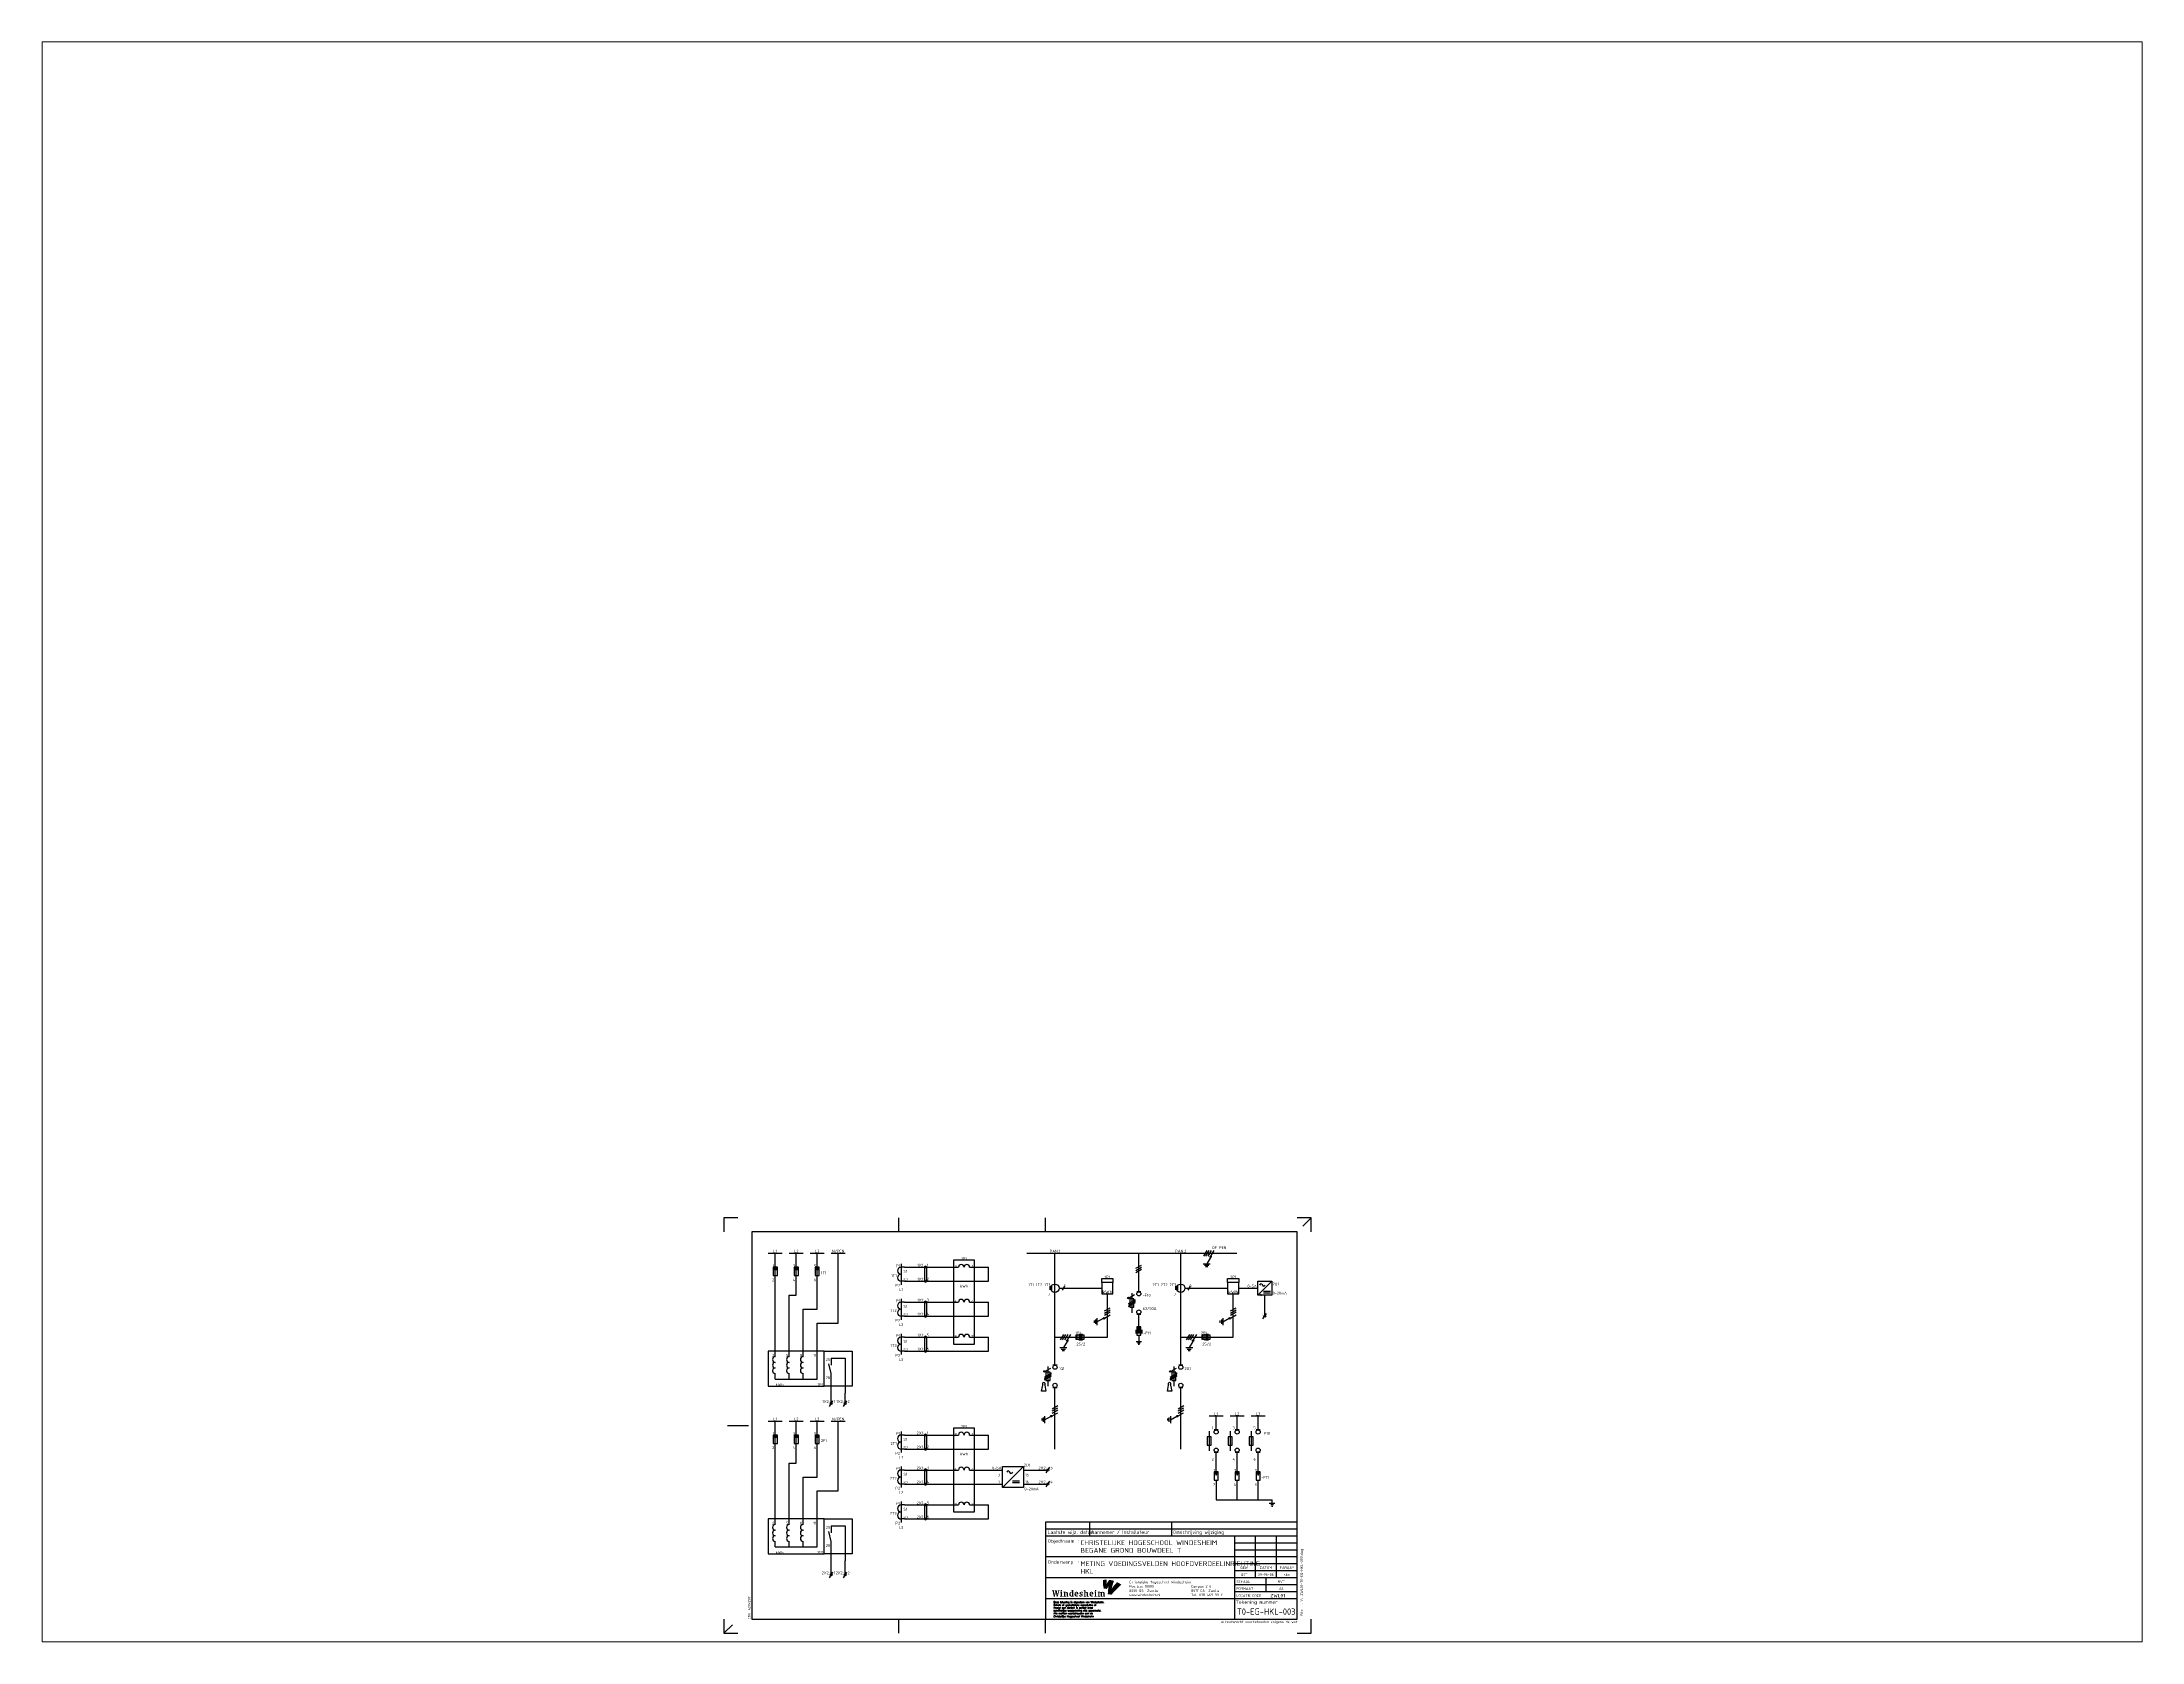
# Paper-space layout 'Layout1' of a CAD drawing. Header units: millimetres. Extents: x 27 to 240, y 20 to 183.
# The model-space entities are those that its viewports show. They can reach past a viewport. Long polylines and large blocks are cut down to what shows.
import ezdxf
from ezdxf.enums import TextEntityAlignment as Align

# ---------------------------------------------------------------- set-up
doc = ezdxf.new("R2010")
doc.units = ezdxf.units.MM
doc.linetypes.add('LTY1', pattern=[0])
doc.linetypes.add('LTY5', pattern=[11.5, 8, -3.5])
doc.layers.get('0').update_dxf_attribs({"linetype": 'CONTINUOUS'})
for name, color, linetype in [('00att018', 1, 'CONTINUOUS'), ('00att025', 2, 'CONTINUOUS'), ('00att035', 3, 'CONTINUOUS'), ('00att050', 4, 'CONTINUOUS'), ('00kad018', 1, 'CONTINUOUS'), ('00kad025', 2, 'CONTINUOUS'), ('00kad070', 5, 'CONTINUOUS'), ('BL$2----_KADER', 7, 'CONTINUOUS'), ('BL$4----_STEMPEL', 7, 'CONTINUOUS'), ('EL6-----', 7, 'CONTINUOUS'), ('KAST AANZICHT', 1, 'CONTINUOUS'), ('LAAG_1', 160, 'CONTINUOUS'), ('PEN1', 7, 'LTY1'), ('PEN2', 7, 'LTY1'), ('PEN3', 7, 'LTY1'), ('PEN4', 7, 'LTY1'), ('PEN5', 7, 'LTY1'), ('SYMBOL', 7, 'LTY1')]:
    doc.layers.add(name, color=color, linetype=linetype)
doc.styles.add('EDU', font='ROMANS.SHX', dxfattribs={"height": 2.5})
doc.styles.add('ISO', font='isocp.shx')
doc.styles.add('NORMSCHRIFT', font='ISO.SHX')

# ---------------------------------------------------------------- blocks, each defined once
blk = doc.blocks.new('a3-windesheim-hor')
at = {"layer": '00kad018', "color": 1}
for p, q in [((0, 297), (0, 287)), ((10, 297), (0, 297)), ((125, 287), (125, 297)), ((230, 287), (230, 297)), ((420, 297), (410, 297)), ((420, 297), (414, 291)), ((420, 287), (420, 297)), ((2.5, 148.5), (17.5, 148.5)), ((0, 10), (0, 0)), ((0, 0), (6, 6)), ((0, 0), (10, 0)), ((125, 0), (125, 10)), ((230, 0), (230, 10)), ((410, 0), (420, 0)), ((420, 0), (420, 10))]:
    blk.add_line(p, q, dxfattribs=at)
at = {"layer": '00kad070', "color": 5}
for p, q in [((20, 287), (20, 10)), ((410, 287), (20, 287)), ((410, 10), (410, 287)), ((20, 10), (410, 10))]:
    blk.add_line(p, q, dxfattribs=at)
at = {"layer": '00att018', "color": 1, "style": 'ISO'}
blk.add_text('afm. 420x297', height=1.8, rotation=90, dxfattribs=at).set_placement((19, 10))
blk.add_text('Auteursrecht voorbehouden volgens de wet', height=1.8, dxfattribs=at).set_placement((410.1, 7.2), align=Align.RIGHT)
blk = doc.blocks.new('AI9-BLK4')
at = {"layer": 'LAAG_1'}
h = blk.add_hatch(color=40, dxfattribs=at)
edge = h.paths.add_edge_path()
edge.add_spline(control_points=[(7.1, 7.2), (4.8, 4.7), (2.6, 2.6), (-0.7, -2.1), (0, 0.5), (1.3, 5.9), (2.6, 9), (0.7, 9.7), (-2.2, 10.3), (-4.1, 10.4), (-5.5, 8.8), (-7.5, 5.5), (-8.1, 4.4), (-8, 6.9), (-7.7, 9.3), (-7.6, 10.6), (-9.6, 10.7), (-11, 10.6), (-13.2, 10.3), (-13.3, 6), (-13.1, 2), (-12, -2), (-10.8, -2.1), (-7.6, -2.4), (-7.6, -2.4), (-7.1, -1.7), (-6.1, 0), (-5, 1.4), (-5.4, -0.9), (-5.9, -4.1), (-6.1, -7.2), (-6.1, -8.1), (-6.2, -9.1), (-6.2, -10.1), (-4.7, -10.2), (-1, -10.6), (-0.7, -10.6), (-0.7, -10.6), (-0.7, -10.6), (-0.7, -10.6), (-0.7, -10.6), (-0.7, -10.6), (-0.7, -10.6), (0.7, -8.8), (2.3, -7), (3.6, -5.5), (4.7, -4.4), (5.7, -3.3), (6.7, -2.4), (9.3, 0.1), (11.5, 2.1), (13.2, 3.5), (11, 5.1), (9.5, 6.1), (7.1, 7.2)], knot_values=[0, 0, 0, 0, 1, 1, 1, 2, 2, 2, 3, 3, 3, 4, 4, 4, 5, 5, 5, 6, 6, 6, 7, 7, 7, 8, 8, 8, 9, 9, 9, 10, 10, 10, 11, 11, 11, 12, 12, 12, 13, 13, 13, 14, 14, 14, 15, 15, 15, 16, 16, 16, 17, 17, 17, 18, 18, 18, 18], degree=3, periodic=0)
h = blk.add_hatch(color=154, dxfattribs=at)
edge = h.paths.add_edge_path()
edge.add_spline(control_points=[(-0.7, -10.6), (-0.7, -10.6), (-0.7, -10.6), (-0.7, -10.6), (-0.7, -10.6), (-0.7, -10.6), (-0.7, -10.6)], knot_values=[0, 0, 0, 0, 1, 1, 1, 2, 2, 2, 2], degree=3, periodic=0)
h = blk.add_hatch(color=154, dxfattribs=at)
edge = h.paths.add_edge_path()
edge.add_spline(control_points=[(-0.7, -10.6), (-0.7, -10.6), (-0.7, -10.6), (-0.7, -10.6), (-0.7, -10.6), (-0.7, -10.6), (-0.7, -10.6)], knot_values=[0, 0, 0, 0, 1, 1, 1, 2, 2, 2, 2], degree=3, periodic=0)
blk = doc.blocks.new('AI9-BLK3')
at = {"layer": 'LAAG_1'}
h = blk.add_hatch(color=154, dxfattribs=at)
edge = h.paths.add_edge_path()
edge.add_spline(control_points=[(-27.8, 3.2), (-27.8, 3.2), (-29.8, -4.7), (-29.8, -4.7), (-29.8, -4.7), (-31.2, -4.7), (-31.2, -4.7), (-31.2, -4.7), (-32.5, 1.8), (-32.5, 1.8), (-32.5, 1.8), (-33.9, -4.7), (-33.9, -4.7), (-33.9, -4.7), (-35.4, -4.7), (-35.4, -4.7), (-35.4, -4.7), (-37.2, 3.2), (-37.2, 3.2), (-37.2, 3.2), (-38, 3.2), (-38, 3.2), (-38, 3.2), (-38, 4.2), (-38, 4.2), (-38, 4.2), (-34.8, 4.2), (-34.8, 4.2), (-34.8, 4.2), (-34.8, 3.2), (-34.8, 3.2), (-34.8, 3.2), (-35.4, 3.2), (-35.4, 3.2), (-35.4, 3.2), (-34.4, -2.1), (-34.4, -2.1), (-34.4, -2.1), (-33.2, 3.3), (-33.2, 3.3), (-33.2, 3.3), (-33.7, 3.3), (-33.7, 3.3), (-33.7, 3.3), (-33.7, 4.2), (-33.7, 4.2), (-33.7, 4.2), (-31.3, 4.2), (-31.3, 4.2), (-31.3, 4.2), (-30.2, -2.1), (-30.2, -2.1), (-30.2, -2.1), (-29, 3.2), (-29, 3.2), (-29, 3.2), (-29.8, 3.2), (-29.8, 3.2), (-29.8, 3.2), (-29.8, 4.2), (-29.8, 4.2), (-29.8, 4.2), (-27.2, 4.2), (-27.2, 4.2), (-27.2, 4.2), (-27.2, 3.2), (-27.2, 3.2), (-27.2, 3.2), (-27.8, 3.2), (-27.8, 3.2)], knot_values=[0, 0, 0, 0, 1, 1, 1, 2, 2, 2, 3, 3, 3, 4, 4, 4, 5, 5, 5, 6, 6, 6, 7, 7, 7, 8, 8, 8, 9, 9, 9, 10, 10, 10, 11, 11, 11, 12, 12, 12, 13, 13, 13, 14, 14, 14, 15, 15, 15, 16, 16, 16, 17, 17, 17, 18, 18, 18, 19, 19, 19, 20, 20, 20, 21, 21, 21, 22, 22, 22, 23, 23, 23, 23], degree=3, periodic=0)
h = blk.add_hatch(color=154, dxfattribs=at)
edge = h.paths.add_edge_path()
edge.add_spline(control_points=[(-26.4, -4.7), (-26.4, -4.7), (-26.4, -3.9), (-26.4, -3.9), (-26.4, -3.9), (-25.5, -3.9), (-25.5, -3.9), (-25.5, -3.9), (-25.5, 1.2), (-25.5, 1.2), (-25.5, 1.2), (-26.4, 1.2), (-26.4, 1.2), (-26.4, 1.2), (-26.4, 2), (-26.4, 2), (-26.4, 2), (-23.8, 2), (-23.8, 2), (-23.8, 2), (-23.8, -3.9), (-23.8, -3.9), (-23.8, -3.9), (-22.9, -3.9), (-22.9, -3.9), (-22.9, -3.9), (-22.9, -4.7), (-22.9, -4.7), (-22.9, -4.7), (-26.4, -4.7), (-26.4, -4.7)], knot_values=[0, 0, 0, 0, 1, 1, 1, 2, 2, 2, 3, 3, 3, 4, 4, 4, 5, 5, 5, 6, 6, 6, 7, 7, 7, 8, 8, 8, 9, 9, 9, 10, 10, 10, 10], degree=3, periodic=0)
edge = h.paths.add_edge_path()
edge.add_spline(control_points=[(-24.7, 2.7), (-25.2, 2.7), (-25.7, 3.2), (-25.7, 3.7), (-25.7, 4.3), (-25.2, 4.8), (-24.7, 4.8), (-24.1, 4.8), (-23.6, 4.3), (-23.6, 3.7), (-23.6, 3.2), (-24.1, 2.7), (-24.7, 2.7)], knot_values=[0, 0, 0, 0, 1, 1, 1, 2, 2, 2, 3, 3, 3, 4, 4, 4, 4], degree=3, periodic=0)
h = blk.add_hatch(color=154, dxfattribs=at)
edge = h.paths.add_edge_path()
edge.add_spline(control_points=[(-17, -4.7), (-17, -4.7), (-17, -0.9), (-17, -0.9), (-17, -0.3), (-17.2, 0.2), (-17.5, 0.5), (-17.9, 0.9), (-18.3, 1.1), (-18.9, 1.1), (-19, 1.1), (-19, 1.1), (-19.1, 1.1), (-19.1, 1.1), (-19.1, -3.9), (-19.1, -3.9), (-19.1, -3.9), (-18.2, -3.9), (-18.2, -3.9), (-18.2, -3.9), (-18.2, -4.7), (-18.2, -4.7), (-18.2, -4.7), (-21.7, -4.7), (-21.7, -4.7), (-21.7, -4.7), (-21.7, -3.9), (-21.7, -3.9), (-21.7, -3.9), (-20.8, -3.9), (-20.8, -3.9), (-20.8, -3.9), (-20.8, 1.2), (-20.8, 1.2), (-20.8, 1.2), (-21.7, 1.2), (-21.7, 1.2), (-21.7, 1.2), (-21.7, 2), (-21.7, 2), (-21.7, 2), (-19.4, 2), (-19.4, 2), (-19.1, 2), (-18.9, 2), (-18.6, 2), (-17, 2), (-16.3, 1.9), (-15.9, 1.4), (-15.5, 1), (-15.3, 0.6), (-15.3, -0.2), (-15.3, -0.2), (-15.3, -3.9), (-15.3, -3.9), (-15.3, -3.9), (-14.5, -3.9), (-14.5, -3.9), (-14.5, -3.9), (-14.5, -4.7), (-14.5, -4.7), (-14.5, -4.7), (-17, -4.7), (-17, -4.7)], knot_values=[0, 0, 0, 0, 1, 1, 1, 2, 2, 2, 3, 3, 3, 4, 4, 4, 5, 5, 5, 6, 6, 6, 7, 7, 7, 8, 8, 8, 9, 9, 9, 10, 10, 10, 11, 11, 11, 12, 12, 12, 13, 13, 13, 14, 14, 14, 15, 15, 15, 16, 16, 16, 17, 17, 17, 18, 18, 18, 19, 19, 19, 20, 20, 20, 21, 21, 21, 21], degree=3, periodic=0)
h = blk.add_hatch(color=154, dxfattribs=at)
edge = h.paths.add_edge_path(flags=16)
edge.add_spline(control_points=[(-6.8, -4.7), (-6.8, -4.7), (-6.8, -3.9), (-6.8, -3.9), (-6.8, -3.9), (-7.6, -3.9), (-7.6, -3.9), (-7.6, -3.9), (-7.6, 4.5), (-7.6, 4.5), (-7.6, 4.5), (-10.2, 4.5), (-10.2, 4.5), (-10.2, 4.5), (-10.2, 3.6), (-10.2, 3.6), (-10.2, 3.6), (-9.3, 3.6), (-9.3, 3.6), (-9.3, 3.6), (-9.3, 2), (-9.3, 2), (-9.6, 2), (-9.8, 2), (-10.2, 2), (-11.9, 2), (-13.2, 0.7), (-13.2, -1.5), (-13.2, -3.8), (-12.3, -4.8), (-10.3, -4.8), (-9.9, -4.8), (-9.3, -4.7), (-9.1, -4.7), (-9.1, -4.7), (-6.8, -4.7), (-6.8, -4.7)], knot_values=[0, 0, 0, 0, 1, 1, 1, 2, 2, 2, 3, 3, 3, 4, 4, 4, 5, 5, 5, 6, 6, 6, 7, 7, 7, 8, 8, 8, 9, 9, 9, 10, 10, 10, 11, 11, 11, 12, 12, 12, 12], degree=3, periodic=0)
edge = h.paths.add_edge_path()
edge.add_spline(control_points=[(-9.3, -3.7), (-9.5, -3.8), (-9.6, -3.8), (-9.8, -3.8), (-10.8, -3.8), (-11.5, -3.1), (-11.5, -1.2), (-11.5, 0.4), (-10.9, 1.1), (-10, 1.1), (-9.7, 1.1), (-9.5, 1), (-9.3, 1), (-9.3, 1), (-9.3, -3.7), (-9.3, -3.7)], knot_values=[0, 0, 0, 0, 1, 1, 1, 2, 2, 2, 3, 3, 3, 4, 4, 4, 5, 5, 5, 5], degree=3, periodic=0)
h = blk.add_hatch(color=154, dxfattribs=at)
edge = h.paths.add_edge_path(flags=16)
edge.add_spline(control_points=[(-0.4, -1.4), (-0.4, 1), (-1.2, 2.1), (-3, 2.1), (-4.8, 2.1), (-5.9, 0.7), (-5.9, -1.4), (-5.9, -3.6), (-4.8, -4.8), (-2.7, -4.8), (-1.9, -4.8), (-1.2, -4.6), (-0.7, -4.4), (-0.7, -4.4), (-0.7, -3.5), (-0.7, -3.5), (-1.2, -3.6), (-1.6, -3.6), (-2, -3.6), (-3.4, -3.6), (-4.2, -2.5), (-4.2, -1.4), (-4.2, -1.4), (-0.4, -1.4), (-0.4, -1.4)], knot_values=[0, 0, 0, 0, 1, 1, 1, 2, 2, 2, 3, 3, 3, 4, 4, 4, 5, 5, 5, 6, 6, 6, 7, 7, 7, 8, 8, 8, 8], degree=3, periodic=0)
edge = h.paths.add_edge_path()
edge.add_spline(control_points=[(-2.2, -0.5), (-2.2, -0.5), (-4.2, -0.5), (-4.2, -0.5), (-4.2, 0.5), (-3.8, 1.1), (-3.2, 1.1), (-2.6, 1.1), (-2.2, 0.6), (-2.2, -0.5)], knot_values=[0, 0, 0, 0, 1, 1, 1, 2, 2, 2, 3, 3, 3, 3], degree=3, periodic=0)
h = blk.add_hatch(color=154, dxfattribs=at)
edge = h.paths.add_edge_path()
edge.add_spline(control_points=[(3.2, -4.8), (2.4, -4.8), (1.5, -4.6), (1.3, -4.5), (1.3, -4.5), (1.3, -2.7), (1.3, -2.7), (1.3, -2.7), (2.3, -2.7), (2.3, -2.7), (2.3, -2.7), (2.3, -3.6), (2.3, -3.6), (2.6, -3.7), (2.9, -3.8), (3.3, -3.8), (4.1, -3.8), (4.5, -3.5), (4.5, -3), (4.5, -2.5), (4.1, -2.3), (3.5, -2.1), (3.5, -2.1), (2.7, -1.8), (2.7, -1.8), (1.8, -1.5), (1.3, -1), (1.3, 0.1), (1.3, 1.2), (2.3, 2.1), (3.9, 2.1), (4.6, 2.1), (5.3, 2), (5.7, 1.9), (5.7, 1.9), (5.7, 0), (5.7, 0), (5.7, 0), (4.7, 0), (4.7, 0), (4.7, 0), (4.7, 1), (4.7, 1), (4.4, 1.1), (4.2, 1.1), (3.9, 1.1), (3.2, 1.1), (2.8, 0.8), (2.8, 0.4), (2.8, 0), (3, -0.2), (3.6, -0.4), (3.6, -0.4), (4.4, -0.7), (4.4, -0.7), (5.4, -1), (6, -1.6), (6, -2.6), (6, -4), (4.8, -4.8), (3.2, -4.8)], knot_values=[0, 0, 0, 0, 1, 1, 1, 2, 2, 2, 3, 3, 3, 4, 4, 4, 5, 5, 5, 6, 6, 6, 7, 7, 7, 8, 8, 8, 9, 9, 9, 10, 10, 10, 11, 11, 11, 12, 12, 12, 13, 13, 13, 14, 14, 14, 15, 15, 15, 16, 16, 16, 17, 17, 17, 18, 18, 18, 19, 19, 19, 20, 20, 20, 20], degree=3, periodic=0)
h = blk.add_hatch(color=154, dxfattribs=at)
edge = h.paths.add_edge_path()
edge.add_spline(control_points=[(11.8, -4.7), (11.8, -4.7), (11.8, -1), (11.8, -1), (11.8, -0.3), (11.7, 0.2), (11.3, 0.5), (10.9, 0.9), (10.5, 1.1), (10, 1.1), (9.9, 1.1), (9.8, 1.1), (9.7, 1.1), (9.7, 1.1), (9.7, -3.9), (9.7, -3.9), (9.7, -3.9), (10.6, -3.9), (10.6, -3.9), (10.6, -3.9), (10.6, -4.7), (10.6, -4.7), (10.6, -4.7), (7.1, -4.7), (7.1, -4.7), (7.1, -4.7), (7.1, -3.9), (7.1, -3.9), (7.1, -3.9), (8, -3.9), (8, -3.9), (8, -3.9), (8, 3.6), (8, 3.6), (8, 3.6), (7.2, 3.6), (7.2, 3.6), (7.2, 3.6), (7.2, 4.5), (7.2, 4.5), (7.2, 4.5), (9.7, 4.5), (9.7, 4.5), (9.7, 4.5), (9.7, 2), (9.7, 2), (9.9, 2), (10.2, 2), (10.5, 2), (11.9, 2), (12.5, 1.8), (13, 1.4), (13.4, 1), (13.5, 0.5), (13.5, -0.2), (13.5, -0.2), (13.5, -3.9), (13.5, -3.9), (13.5, -3.9), (14.3, -3.9), (14.3, -3.9), (14.3, -3.9), (14.3, -4.7), (14.3, -4.7), (14.3, -4.7), (11.8, -4.7), (11.8, -4.7)], knot_values=[0, 0, 0, 0, 1, 1, 1, 2, 2, 2, 3, 3, 3, 4, 4, 4, 5, 5, 5, 6, 6, 6, 7, 7, 7, 8, 8, 8, 9, 9, 9, 10, 10, 10, 11, 11, 11, 12, 12, 12, 13, 13, 13, 14, 14, 14, 15, 15, 15, 16, 16, 16, 17, 17, 17, 18, 18, 18, 19, 19, 19, 20, 20, 20, 21, 21, 21, 22, 22, 22, 22], degree=3, periodic=0)
h = blk.add_hatch(color=154, dxfattribs=at)
edge = h.paths.add_edge_path(flags=16)
edge.add_spline(control_points=[(21.1, -1.4), (21.1, 1), (20.4, 2.1), (18.5, 2.1), (16.7, 2.1), (15.6, 0.7), (15.6, -1.4), (15.6, -3.6), (16.8, -4.8), (18.9, -4.8), (19.6, -4.8), (20.3, -4.6), (20.8, -4.4), (20.8, -4.4), (20.8, -3.5), (20.8, -3.5), (20.4, -3.6), (19.9, -3.6), (19.5, -3.6), (18.1, -3.6), (17.3, -2.5), (17.3, -1.4), (17.3, -1.4), (21.1, -1.4), (21.1, -1.4)], knot_values=[0, 0, 0, 0, 1, 1, 1, 2, 2, 2, 3, 3, 3, 4, 4, 4, 5, 5, 5, 6, 6, 6, 7, 7, 7, 8, 8, 8, 8], degree=3, periodic=0)
edge = h.paths.add_edge_path()
edge.add_spline(control_points=[(19.3, -0.5), (19.3, -0.5), (17.3, -0.5), (17.3, -0.5), (17.3, 0.5), (17.8, 1.1), (18.4, 1.1), (18.9, 1.1), (19.3, 0.6), (19.3, -0.5)], knot_values=[0, 0, 0, 0, 1, 1, 1, 2, 2, 2, 3, 3, 3, 3], degree=3, periodic=0)
h = blk.add_hatch(color=154, dxfattribs=at)
edge = h.paths.add_edge_path()
edge.add_spline(control_points=[(22.5, -4.7), (22.5, -4.7), (22.5, -3.9), (22.5, -3.9), (22.5, -3.9), (23.4, -3.9), (23.4, -3.9), (23.4, -3.9), (23.4, 1.2), (23.4, 1.2), (23.4, 1.2), (22.5, 1.2), (22.5, 1.2), (22.5, 1.2), (22.5, 2), (22.5, 2), (22.5, 2), (25.1, 2), (25.1, 2), (25.1, 2), (25.1, -3.9), (25.1, -3.9), (25.1, -3.9), (26, -3.9), (26, -3.9), (26, -3.9), (26, -4.7), (26, -4.7), (26, -4.7), (22.5, -4.7), (22.5, -4.7)], knot_values=[0, 0, 0, 0, 1, 1, 1, 2, 2, 2, 3, 3, 3, 4, 4, 4, 5, 5, 5, 6, 6, 6, 7, 7, 7, 8, 8, 8, 9, 9, 9, 10, 10, 10, 10], degree=3, periodic=0)
edge = h.paths.add_edge_path()
edge.add_spline(control_points=[(24.2, 2.7), (23.6, 2.7), (23.2, 3.2), (23.2, 3.7), (23.2, 4.3), (23.6, 4.8), (24.2, 4.8), (24.8, 4.8), (25.3, 4.3), (25.3, 3.7), (25.3, 3.2), (24.8, 2.7), (24.2, 2.7)], knot_values=[0, 0, 0, 0, 1, 1, 1, 2, 2, 2, 3, 3, 3, 4, 4, 4, 4], degree=3, periodic=0)
h = blk.add_hatch(color=154, dxfattribs=at)
edge = h.paths.add_edge_path()
edge.add_spline(control_points=[(35.5, -4.7), (35.5, -4.7), (35.5, -0.9), (35.5, -0.9), (35.5, -0.3), (35.3, 0.2), (35, 0.5), (34.7, 0.9), (34.2, 1.1), (33.5, 1.1), (33.4, 1.1), (33.3, 1), (33.2, 1), (33.4, 0.8), (33.5, 0.3), (33.5, -0.1), (33.5, -0.1), (33.5, -3.9), (33.5, -3.9), (33.5, -3.9), (34.3, -3.9), (34.3, -3.9), (34.3, -3.9), (34.3, -4.7), (34.3, -4.7), (34.3, -4.7), (31.8, -4.7), (31.8, -4.7), (31.8, -4.7), (31.8, -0.9), (31.8, -0.9), (31.8, -0.2), (31.6, 0.2), (31.3, 0.5), (30.9, 0.9), (30.5, 1.1), (30, 1.1), (30, 1.1), (29.9, 1.1), (29.8, 1.1), (29.8, 1.1), (29.8, -3.9), (29.8, -3.9), (29.8, -3.9), (30.6, -3.9), (30.6, -3.9), (30.6, -3.9), (30.6, -4.7), (30.6, -4.7), (30.6, -4.7), (27.2, -4.7), (27.2, -4.7), (27.2, -4.7), (27.2, -3.9), (27.2, -3.9), (27.2, -3.9), (28.1, -3.9), (28.1, -3.9), (28.1, -3.9), (28.1, 1.2), (28.1, 1.2), (28.1, 1.2), (27.2, 1.2), (27.2, 1.2), (27.2, 1.2), (27.2, 2), (27.2, 2), (27.2, 2), (29.6, 2), (29.6, 2), (29.9, 2), (30.2, 2), (30.4, 2), (31.4, 2), (31.9, 1.9), (32.5, 1.7), (33, 1.9), (33.7, 2), (34.5, 2), (35.6, 2), (36.3, 1.8), (36.7, 1.4), (37.1, 1), (37.2, 0.5), (37.2, -0.1), (37.2, -0.1), (37.2, -3.9), (37.2, -3.9), (37.2, -3.9), (38, -3.9), (38, -3.9), (38, -3.9), (38, -4.7), (38, -4.7), (38, -4.7), (35.5, -4.7), (35.5, -4.7)], knot_values=[0, 0, 0, 0, 1, 1, 1, 2, 2, 2, 3, 3, 3, 4, 4, 4, 5, 5, 5, 6, 6, 6, 7, 7, 7, 8, 8, 8, 9, 9, 9, 10, 10, 10, 11, 11, 11, 12, 12, 12, 13, 13, 13, 14, 14, 14, 15, 15, 15, 16, 16, 16, 17, 17, 17, 18, 18, 18, 19, 19, 19, 20, 20, 20, 21, 21, 21, 22, 22, 22, 23, 23, 23, 24, 24, 24, 25, 25, 25, 26, 26, 26, 27, 27, 27, 28, 28, 28, 29, 29, 29, 30, 30, 30, 31, 31, 31, 32, 32, 32, 32], degree=3, periodic=0)
blk = doc.blocks.new('CHW_ONDERHOEK')
at = {"layer": '00kad025', "color": 2}
for p, q in [((-190, 79.5), (-190, 69.5)), ((-10, 79.5), (-190, 79.5)), ((-158.5, 79.5), (-158.5, 69.5)), ((-100, 79.5), (-100, 69.5)), ((-10, 74.5), (-190, 74.5)), ((-10, 64.5), (-55, 64.5)), ((-40, 69.5), (-40, 39.5)), ((-25, 69.5), (-25, 39.5)), ((-10, 59.5), (-55, 59.5)), ((-10, 54.5), (-55, 54.5)), ((-10, 49.5), (-55, 49.5)), ((-32.5, 39.5), (-32.5, 34.5)), ((-32.5, 34.5), (-32.5, 29.5))]:
    blk.add_line(p, q, dxfattribs=at)
at = {"layer": '00kad070', "color": 5}
for p, q in [((-10, 69.5), (-190, 69.5)), ((-190, 69.5), (-190, 10)), ((-55, 69.5), (-55, 10)), ((-55, 54.5), (-190, 54.5)), ((-10, 39.5), (-190, 39.5)), ((-10, 44.5), (-55, 44.5)), ((-10, 34.5), (-55, 34.5)), ((-55, 24.5), (-190, 24.5)), ((-10, 29.5), (-55, 29.5)), ((-10, 24.5), (-55, 24.5))]:
    blk.add_line(p, q, dxfattribs=at)
at = {"color": 7, "xscale": 0.5, "yscale": 0.5, "zscale": 0.5}
for name, p in [('AI9-BLK3', (-166.4, 28.6)), ('AI9-BLK4', (-142.4, 32.9))]:
    blk.add_blockref(name, p, dxfattribs=at)
at = {"color": 1, "style": 'ISO'}
for s, p in [('Christelijke Hogeschool Windesheim', (-130.2, 35.7)), ('Postbus 10090', (-130.2, 32.6)), ('8000 GB  Zwolle', (-130.2, 29.5)), ('Campus 2-6', (-85.9, 32.6)), ('8017 CA  Zwolle', (-85.9, 29.5)), ('www.windesheim.nl', (-130.2, 26.5)), ('Tel. 038 469 99 11', (-85.9, 26.5))]:
    blk.add_text(s, height=1.8, dxfattribs=at).set_placement(p)
at = {"layer": '00att018', "color": 1, "style": 'ISO'}
for s, p in [('GEW', (-48, 46)), ('DATUM', (-32.5, 46)), ('PARAAF', (-17.5, 46)), ('GET', (-48, 41))]:
    blk.add_text(s, height=1.8, dxfattribs=at).set_placement(p, align=Align.CENTER)
for s, p in [('SCHAAL', (-53.5, 36)), ('FORMAAT', (-53.5, 31))]:
    blk.add_text(s, height=1.8, dxfattribs=at).set_placement(p)
at = {"layer": '00att018', "color": 1, "linetype": 'Continuous', "style": 'EDU'}
for s, p in [('Deze tekening is eigendom van Windesheim.', (-184.2, 21.6)), ('Gehele of gedeeltelijke reproduktie of', (-184.2, 19.6)), ('inzage aan derden is zonder onze', (-184.2, 17.6)), ('schriftelijke toestemming niet geoorloofd.', (-184.2, 15.6)), ('Alle rechten voorbehouden aan de', (-184.2, 13.6)), ('Christelijke Hogeschool Windesheim', (-184.2, 11.4))]:
    blk.add_text(s, height=1.2, dxfattribs=at).set_placement(p)
at = {"layer": '00att018', "color": 1, "style": 'ISO', "width": 0.9}
blk.add_text('....\\\\', height=1.8, rotation=90, dxfattribs=at).set_placement((-6, 20.5))
at = {"layer": '00att018', "color": 1, "style": 'ISO'}
blk.add_text('File:', height=1.8, rotation=90, dxfattribs=at).set_placement((-6, 12.5))
for tag, p in [('WZ_CODED', (-48, 66.1)), ('WZ_CODEC', (-48, 61.1)), ('WZ_DATUMD', (-32.5, 66.1)), ('WZ_DATUMC', (-32.5, 61.1)), ('WZ_WZGOEDD', (-17.5, 66.1)), ('WZ_WZGOEDC', (-17.5, 61.1)), ('WZ_CODEA', (-48, 51.1)), ('WZ_CODEB', (-48, 56.1)), ('WZ_DATUMB', (-32.5, 56.1)), ('WZ_DATUMA', (-32.5, 51.1)), ('WZ_WZGOEDB', (-17.5, 56.1)), ('WZ_WZGOEDA', (-17.5, 51.1)), ('TKDATCREAT', (-32.5, 41)), ('TKFORMAAT', (-21.5, 31)), ('TKSCHAAL', (-21.5, 36)), ('TKINIT', (-17.5, 41))]:
    blk.add_attdef(tag, text='', height=1.8, dxfattribs=at).set_placement(p, align=Align.CENTER)
blk.add_attdef('DWGNAME', (-6, 26.9), '', height=1.8, rotation=90, dxfattribs=at)
at = {"layer": '00att025', "color": 2, "style": 'ISO'}
for s, p in [('Objectnaam', (-188.5, 64.7)), ('Onderwerp', (-188.5, 49.7)), ('Tekening nummer', (-54, 21))]:
    blk.add_text(s, height=2.5, dxfattribs=at).set_placement(p)
at = {"layer": '00att025', "style": 'ISO'}
for p in [(-167, 64.7), (-167, 49.8)]:
    blk.add_text(':', height=2.5, dxfattribs=at).set_placement(p)
at = {"layer": '00att025', "color": 1, "style": 'ISO'}
blk.add_text('LOCATIE CODE :', height=1.8, dxfattribs=at).set_placement((-53.5, 26))
at = {"layer": '00att025', "color": 2, "style": 'ISO'}
for tag, p in [('WZ_DATUM', (-184, 75.9)), ('WZ_AANNEMER_INSTALATEUR', (-157.5, 75.9)), ('WZ_OMSCHR', (-99, 75.9))]:
    blk.add_attdef(tag, p, '', height=2.5, dxfattribs=at)
at = {"layer": '00att025', "color": 3, "style": 'ISO'}
blk.add_attdef('TKVRIJ2', text='', height=2.5, dxfattribs=at).set_placement((-24, 25.6), align=Align.CENTER)
at = {"layer": '00att035', "color": 3, "style": 'ISO'}
for s, p in [('Laatste wijz. datum', (-188.5, 71)), ('Aannemer / Installateur', (-157.5, 71)), ('Omschrijving wijziging', (-99, 71))]:
    blk.add_text(s, height=2.5, dxfattribs=at).set_placement(p)
for tag, p in [('TK1OMSCHR', (-165.1, 57.5)), ('PROMSCHR', (-165.1, 63)), ('TK2OMSCHR', (-165.1, 48)), ('TKVRIJ1', (-165.1, 42.5))]:
    blk.add_attdef(tag, p, '', height=3.5, dxfattribs=at)
at = {"layer": '00att050', "color": 4, "style": 'ISO'}
blk.add_attdef('TKFASE', text='', height=5, dxfattribs=at).set_placement((-14.5, 82), align=Align.RIGHT)
blk.add_attdef('TKTEKNR', text='', height=5, dxfattribs=at).set_placement((-32.2, 13.2), align=Align.CENTER)
blk = doc.blocks.new('3-V')
at = {"layer": 'PEN1', "linetype": 'LTY1'}
for p, q in [((-2.25, 1.75), (1.825, 4.025)), ((-2.25, 0.25), (1.825, 2.525)), ((-2.25, -1.25), (1.825, 1.025))]:
    blk.add_line(p, q, dxfattribs=at)
blk = doc.blocks.new('3-0-V')
at = {"layer": 'PEN1', "linetype": 'LTY1'}
blk.add_line((-2, -1.3), (2, 0.9), dxfattribs=at)
blk.add_circle((-2.5, -1.5), 0.525, dxfattribs=at)
at = {"layer": 'SYMBOL'}
blk.add_blockref('3-V', (0.25, 2), dxfattribs=at)
blk = doc.blocks.new('PX-3XS')
at = {"layer": 'PEN1', "linetype": 'LTY5'}
for p, q in [((0, 5), (0, -55)), ((15, 5), (0, 5)), ((15, -55), (15, 5)), ((0, -55), (15, -55))]:
    blk.add_line(p, q, dxfattribs=at)
at = {"layer": 'PEN1', "linetype": 'LTY1'}
for p, q in [((0, 0), (3.5, 0)), ((11.5, 0), (15, 0)), ((0, -25), (3.5, -25)), ((11.5, -25), (15, -25)), ((0, -50), (3.5, -50)), ((11.5, -50), (15, -50))]:
    blk.add_line(p, q, dxfattribs=at)
for centre in [(5.5, 0), (9.5, 0), (5.5, -25), (9.5, -25), (5.5, -50), (9.5, -50)]:
    blk.add_arc(centre, 2, 0, 180, dxfattribs=at)
at = {"layer": 'PEN4', "style": 'NORMSCHRIFT', "flags": 8}
for p in [(0.7, -0.5), (0.7, -25.5), (0.7, -50.5)]:
    blk.add_attdef('CODE_21', p, '', height=2, dxfattribs=at)
for tag, p in [('CODE_4', (7.5, 5)), ('CODE_2', (7.5, 5)), ('CODE_3', (7.5, 5)), ('CODE_1', (7.5, 5)), ('CODE_51', (7.5, -14.5))]:
    blk.add_attdef(tag, text='', height=2, dxfattribs=at).set_placement(p, align=Align.CENTER)
for p in [(14.3, -0.5), (14.3, -25.5), (14.3, -50.5)]:
    blk.add_attdef('CODE_21', text='', height=2, dxfattribs=at).set_placement(p, align=Align.RIGHT)
blk = doc.blocks.new('P7-SV')
at = {"layer": 'PEN1', "linetype": 'LTY5'}
for p, q in [((-5, 0), (-5, -25)), ((35, 0), (-5, 0)), ((35, -25), (35, 0)), ((-5, -25), (35, -25))]:
    blk.add_line(p, q, dxfattribs=at)
at = {"layer": 'PEN1', "linetype": 'LTY1'}
for p, q in [((0, -4), (0, 0)), ((10, -4), (10, 0)), ((20, -4), (20, 0)), ((30, -20), (30, 0)), ((0, -20), (0, -16)), ((0, -20), (30, -20)), ((10, -20), (10, -16)), ((20, -20), (20, -16))]:
    blk.add_line(p, q, dxfattribs=at)
for centre in [(0, -6), (0, -10), (0, -14), (10, -6), (10, -10), (10, -14), (20, -6), (20, -10), (20, -14)]:
    blk.add_arc(centre, 2, 90, 270, dxfattribs=at)
at = {"layer": 'PEN4', "style": 'NORMSCHRIFT', "flags": 8}
for tag, p in [('CODE_21', (-0.7, -4)), ('CODE_21', (9.3, -4)), ('CODE_21', (19.3, -4)), ('CODE_21', (29.3, -4)), ('CODE_21', (39.3, -7)), ('CODE_4', (34.3, -25)), ('CODE_3', (34.3, -25)), ('CODE_2', (34.3, -25)), ('CODE_1', (34.3, -25)), ('CODE_21', (39.3, -20))]:
    blk.add_attdef(tag, text='', height=2, dxfattribs=at).set_placement(p, align=Align.RIGHT)
for tag, p in [('CODE_1003', (42.2, -14.5)), ('CODE_51', (0.2, -25))]:
    blk.add_attdef(tag, p, '', height=2, dxfattribs=at)
blk = doc.blocks.new('PULS')
at = {"layer": 'PEN1', "linetype": 'LTY5'}
for p, q in [((0, 0), (20, 0)), ((20, 0), (20, -25)), ((20, -25), (0, -25))]:
    blk.add_line(p, q, dxfattribs=at)
at = {"layer": 'PEN1', "linetype": 'LTY1'}
for p, q in [((5, -16), (3.2, -9)), ((5, -5), (5, -10)), ((5, -5), (15, -5)), ((15, -5), (15, -30)), ((5, -30), (5, -16))]:
    blk.add_line(p, q, dxfattribs=at)
blk = doc.blocks.new('X2')
at = {"layer": 'PEN1', "linetype": 'LTY1'}
blk.add_line((-1.25, -2), (1.25, 2), dxfattribs=at)
for radius in [0.7, 0.4, 0.2]:
    blk.add_circle((0, 0), radius, dxfattribs=at)
at = {"layer": 'PEN4', "style": 'NORMSCHRIFT', "flags": 8}
for tag in ['CODE_4', 'CODE_3', 'CODE_2', 'CODE_1']:
    blk.add_attdef(tag, text='', height=2, dxfattribs=at).set_placement((-0.95, 0.5), align=Align.RIGHT)
for tag, p in [('CODE_21', (1.7, 0.5)), ('CODE_40', (0.95, -4.5))]:
    blk.add_attdef(tag, p, '', height=2, dxfattribs=at)
blk = doc.blocks.new('F4-')
at = {"layer": 'PEN1', "linetype": 'LTY1'}
for p, q in [((-1.5, 0), (-1.5, -6)), ((1.5, 0), (-1.5, 0)), ((0, -6), (0, 0)), ((1.5, -6), (1.5, 0)), ((-1.5, -1.5), (1.5, -1.5)), ((-1.5, -6), (1.5, -6))]:
    blk.add_line(p, q, dxfattribs=at)
at = {"layer": 'PEN3', "linetype": 'LTY1'}
for p, q in [((-1.5, -0.5), (1.5, -0.5)), ((-1.5, -1), (1.5, -1))]:
    blk.add_line(p, q, dxfattribs=at)
at = {"layer": 'PEN4', "style": 'NORMSCHRIFT', "flags": 8}
for p in [(-0.7, 0), (-0.7, -10)]:
    blk.add_attdef('CODE_1003', text='', height=2, dxfattribs=at).set_placement(p, align=Align.RIGHT)
blk.add_attdef('CODE_1003', text='', height=2, rotation=270, dxfattribs=at).set_placement((-4, 0.7), align=Align.RIGHT)
blk.add_attdef('CODE_1003', (-4, -6.7), '', height=2, rotation=270, dxfattribs=at)
blk = doc.blocks.new('T3')
at = {"layer": 'PEN1', "linetype": 'LTY1'}
for p, q in [((0, 0), (-2.5, 0)), ((0, -10), (-2.5, -10))]:
    blk.add_line(p, q, dxfattribs=at)
for centre in [(-2.5, -2.5), (-2.5, -7.5)]:
    blk.add_arc(centre, 2.5, 90, 270, dxfattribs=at)
at = {"layer": 'PEN5', "linetype": 'LTY1'}
blk.add_line((-2.5, 2.5), (-2.5, -12.5), dxfattribs=at)
at = {"layer": 'PEN4', "style": 'NORMSCHRIFT', "flags": 8}
for tag, p in [('CODE_21', (-3.2, 0)), ('CODE_4', (-5.7, -7)), ('CODE_3', (-5.7, -7)), ('CODE_2', (-5.7, -7)), ('CODE_1', (-5.7, -7)), ('CODE_21', (-3.2, -14))]:
    blk.add_attdef(tag, text='', height=2, dxfattribs=at).set_placement(p, align=Align.RIGHT)
for p in [(-2.5, 3), (-2.5, -17)]:
    blk.add_attdef('CODE_40', text='', height=2, dxfattribs=at).set_placement(p, align=Align.CENTER)
for p in [(-0.8, -4), (-0.8, -10)]:
    blk.add_attdef('CODE_21', p, '', height=2, dxfattribs=at)
blk = doc.blocks.new('BRUG')
at = {"layer": 'PEN1', "linetype": 'LTY1'}
for p, q in [((-0.7, 0), (-0.7, -10)), ((0.7, 0), (0.7, -10))]:
    blk.add_line(p, q, dxfattribs=at)
for centre, start, end in [((0, 0), 0, 180), ((0, -10), 180, 0)]:
    blk.add_arc(centre, 0.7, start, end, dxfattribs=at)
blk = doc.blocks.new('X1')
at = {"layer": 'PEN1', "linetype": 'LTY1'}
for radius in [0.7, 0.4, 0.2]:
    blk.add_circle((0, 0), radius, dxfattribs=at)
at = {"layer": 'PEN4', "style": 'NORMSCHRIFT', "flags": 8}
for tag in ['CODE_4', 'CODE_3', 'CODE_2', 'CODE_1']:
    blk.add_attdef(tag, text='', height=2, dxfattribs=at).set_placement((-0.95, 0.5), align=Align.RIGHT)
blk.add_attdef('CODE_21', (0.95, 0.5), '', height=2, dxfattribs=at)
blk.add_attdef('CODE_40', text='', height=2, dxfattribs=at).set_placement((0, -5), align=Align.CENTER)
blk = doc.blocks.new('F4')
at = {"layer": 'PEN1', "linetype": 'LTY1'}
for p, q in [((-1.5, 0), (-1.5, -6)), ((1.5, 0), (-1.5, 0)), ((0, -6), (0, 0)), ((1.5, -6), (1.5, 0)), ((-1.5, -1.5), (1.5, -1.5)), ((-1.5, -6), (1.5, -6))]:
    blk.add_line(p, q, dxfattribs=at)
at = {"layer": 'PEN3', "linetype": 'LTY1'}
for p, q in [((-1.5, -0.5), (1.5, -0.5)), ((-1.5, -1), (1.5, -1))]:
    blk.add_line(p, q, dxfattribs=at)
at = {"layer": 'PEN4', "style": 'NORMSCHRIFT', "flags": 8}
for p in [(-0.7, 0), (-0.7, -10)]:
    blk.add_attdef('CODE_1003', text='', height=2, dxfattribs=at).set_placement(p, align=Align.RIGHT)
blk.add_attdef('CODE_1003', text='', height=2, rotation=270, dxfattribs=at).set_placement((-4, 0.7), align=Align.RIGHT)
blk.add_attdef('CODE_1003', text='', height=2, rotation=270, dxfattribs=at).set_placement((2, -3), align=Align.CENTER)
blk.add_attdef('CODE_1003', (-4, -6.7), '', height=2, rotation=270, dxfattribs=at)
blk.add_attdef('CODE_1003', (2.7, -5), '', height=2, dxfattribs=at)
blk = doc.blocks.new('GELIJK')
at = {"layer": 'PEN1', "linetype": 'LTY1'}
blk.add_line((0, 1.5), (6, 1.5), dxfattribs=at)
at = {"layer": 'PEN1', "linetype": 'LTY5'}
blk.add_line((0, 0), (6, 0), dxfattribs=at)
blk = doc.blocks.new('WISSEL')
at = {"layer": 'PEN1', "linetype": 'LTY1'}
for p, q in [((0.6, 0.8), (0, 0)), ((2, 0.8), (2.625, -0.075)), ((5.1, 0), (4.5, -0.8)), ((2.6, -0.1), (3.225, -0.875))]:
    blk.add_line(p, q, dxfattribs=at)
for centre, start, end in [((1.3, 0.1), 45, 135), ((3.8, -0.1), 225, 315)]:
    blk.add_arc(centre, 1, start, end, dxfattribs=at)
blk = doc.blocks.new('U2')
at = {"layer": 'PEN1', "linetype": 'LTY1'}
for p, q in [((-7.5, -7.5), (7.5, 7.5)), ((-7.5, -7.5), (-7.5, 7.5)), ((-7.5, 7.5), (7.5, 7.5)), ((7.5, 7.5), (7.5, -7.5)), ((7.5, -7.5), (-7.5, -7.5))]:
    blk.add_line(p, q, dxfattribs=at)
at = {"layer": 'SYMBOL', "xscale": 0.8, "yscale": 0.8}
for name, p in [('WISSEL', (-4.5, 3.5)), ('GELIJK', (-0.25, -4))]:
    blk.add_blockref(name, p, dxfattribs=at)
at = {"layer": 'PEN4', "style": 'NORMSCHRIFT', "flags": 8}
blk.add_attdef('CODE_40', text='', height=2, dxfattribs=at).set_placement((-8.2, 5.5), align=Align.RIGHT)
for tag, p in [('CODE_51', (7.7, 7.5)), ('CODE_40', (8.2, -9.5))]:
    blk.add_attdef(tag, p, '', height=2, dxfattribs=at)
blk = doc.blocks.new('A-V')
at = {"layer": 'PEN1', "linetype": 'LTY1'}
for p, q in [((-3.475, 0.075), (-3.475, -2.925)), ((-2.475, 1.075), (-2.475, -3.925)), ((-2.475, -1.575), (2.2, 1.025)), ((-4.475, -0.675), (-4.475, -2.175))]:
    blk.add_line(p, q, dxfattribs=at)
blk = doc.blocks.new('F7X3-S')
at = {"layer": 'PEN1', "linetype": 'LTY1'}
for p, q in [((-1.5, 0), (-1.5, -6)), ((1.5, 0), (-1.5, 0)), ((0, 0), (0, -2.5)), ((1.5, -6), (1.5, 0)), ((13.5, 0), (13.5, -6)), ((16.5, 0), (13.5, 0)), ((15, 0), (15, -2.5)), ((16.5, -6), (16.5, 0)), ((28.5, 0), (28.5, -6)), ((31.5, 0), (28.5, 0)), ((30, 0), (30, -2.5)), ((31.5, -6), (31.5, 0)), ((-1.5, -6), (1.5, -6)), ((1, -0.5), (-1, -0.5)), ((-1, -0.5), (0, -2.5)), ((-0.875, -0.75), (0, -0.75)), ((-0.7, -1.1), (0, -1.1)), ((-0.525, -1.45), (0, -1.45)), ((-0.35, -1.8), (0, -1.8)), ((-0.175, -2.15), (0, -2.15)), ((0, -2.5), (1, -0.5)), ((0, -0.75), (0.875, -0.75)), ((0, -1.1), (0.7, -1.1)), ((0, -1.45), (0.525, -1.45)), ((0, -1.8), (0.35, -1.8)), ((0, -2.15), (0.175, -2.15)), ((13.5, -6), (16.5, -6)), ((16, -0.5), (14, -0.5)), ((14, -0.5), (15, -2.5)), ((14.125, -0.75), (15, -0.75)), ((14.3, -1.1), (15, -1.1)), ((14.475, -1.45), (15, -1.45)), ((14.65, -1.8), (15, -1.8)), ((14.825, -2.15), (15, -2.15)), ((15, -2.5), (16, -0.5)), ((15, -0.75), (15.875, -0.75)), ((15, -1.1), (15.7, -1.1)), ((15, -1.45), (15.525, -1.45)), ((15, -1.8), (15.35, -1.8)), ((15, -2.15), (15.175, -2.15)), ((28.5, -6), (31.5, -6)), ((31, -0.5), (29, -0.5)), ((29, -0.5), (30, -2.5)), ((29.125, -0.75), (30, -0.75)), ((29.3, -1.1), (30, -1.1)), ((29.475, -1.45), (30, -1.45)), ((29.65, -1.8), (30, -1.8)), ((29.825, -2.15), (30, -2.15)), ((30, -2.5), (31, -0.5)), ((30, -0.75), (30.875, -0.75)), ((30, -1.1), (30.7, -1.1)), ((30, -1.45), (30.525, -1.45)), ((30, -1.8), (30.35, -1.8)), ((30, -2.15), (30.175, -2.15))]:
    blk.add_line(p, q, dxfattribs=at)
at = {"layer": 'PEN4', "style": 'NORMSCHRIFT', "flags": 8}
for p in [(-0.7, 0), (14.3, 0), (29.3, 0), (-0.7, -10), (14.3, -10), (29.3, -10)]:
    blk.add_attdef('CODE_21', text='', height=2, dxfattribs=at).set_placement(p, align=Align.RIGHT)
for tag, p in [('CODE_4', (32.2, -5)), ('CODE_1', (32.2, -5)), ('CODE_2', (32.2, -5)), ('CODE_3', (32.2, -5)), ('CODE_40', (32.2, -8))]:
    blk.add_attdef(tag, p, '', height=2, dxfattribs=at)
blk = doc.blocks.new('AARDE')
at = {"layer": 'PEN1', "linetype": 'LTY1'}
for p, q in [((0, -2.5), (0, 0)), ((-2, -2.5), (2, -2.5)), ((1, -3.5), (-1, -3.5)), ((-0.5, -4.5), (0.5, -4.5))]:
    blk.add_line(p, q, dxfattribs=at)
blk = doc.blocks.new('Q4-')
at = {"layer": 'PEN1', "linetype": 'LTY1'}
for p, q in [((-6.5, -5), (-6.5, -11)), ((-3.5, -5), (-6.5, -5)), ((-6.5, -11), (-3.5, -11)), ((-3.5, -11), (-3.5, -5))]:
    blk.add_line(p, q, dxfattribs=at)
at = {"layer": 'PEN5', "linetype": 'LTY1'}
for p, q in [((1.5, 0), (-1.5, 0)), ((-5, -1), (-5, -15)), ((-1.5, -16), (1.5, -16))]:
    blk.add_line(p, q, dxfattribs=at)
for centre in [(0, -1.5), (0, -14.5)]:
    blk.add_circle(centre, 1.5, dxfattribs=at)
at = {"layer": 'PEN4', "style": 'NORMSCHRIFT', "flags": 8}
for tag, p in [('CODE_4', (2.7, -3.5)), ('CODE_1', (2.7, -3.5)), ('CODE_2', (2.7, -3.5)), ('CODE_3', (2.7, -3.5)), ('CODE_31', (2.7, -13)), ('CODE_40', (2.7, -17))]:
    blk.add_attdef(tag, p, '', height=2, dxfattribs=at)
blk = doc.blocks.new('P7')
at = {"layer": 'PEN1', "linetype": 'LTY1'}
for p, q in [((-4, 4), (-4, 7)), ((-4, 7), (4, 7)), ((-4, 4), (-4, -4)), ((4, 4), (-4, 4)), ((4, 7), (4, 4)), ((4, -4), (4, 4)), ((-4, -4), (4, -4))]:
    blk.add_line(p, q, dxfattribs=at)
at = {"layer": 'PEN2', "style": 'NORMSCHRIFT', "flags": 8}
blk.add_attdef('CODE_51', text='', height=2.5, dxfattribs=at).set_placement((0, -4), align=Align.CENTER)
at = {"layer": 'PEN4', "style": 'NORMSCHRIFT', "flags": 8}
for tag in ['CODE_4', 'CODE_2', 'CODE_3', 'CODE_1']:
    blk.add_attdef(tag, text='', height=2, dxfattribs=at).set_placement((0, 7), align=Align.CENTER)
blk = doc.blocks.new('F7X3')
at = {"layer": 'PEN1', "linetype": 'LTY1'}
for p, q in [((-1.5, 0), (-1.5, -6)), ((1.5, 0), (-1.5, 0)), ((0, 0), (0, -0.5)), ((1.5, -6), (1.5, 0)), ((-2.5, -2.5), (2.5, -2.5)), ((-2.5, -3.5), (2.5, -3.5)), ((-2.5, -4.5), (2.5, -4.5)), ((-2, -10.5), (2, -10.5)), ((-1.5, -6), (1.5, -6)), ((0, -2.25), (-1, -0.5)), ((-1, -0.5), (1, -0.5)), ((-1, -0.5), (1, -0.5)), ((-1, -11.5), (1, -11.5)), ((-0.8, -0.85), (0.8, -0.85)), ((-0.6, -1.2), (0.6, -1.2)), ((-0.5, -12.5), (0.5, -12.5)), ((-0.4, -1.55), (0.4, -1.55)), ((-0.2, -1.9), (0.2, -1.9)), ((1, -0.5), (0, -2.25)), ((0, -6), (0, -10.5))]:
    blk.add_line(p, q, dxfattribs=at)
at = {"layer": 'PEN4', "style": 'NORMSCHRIFT', "flags": 8}
blk.add_attdef('CODE_1003', text='', height=2, rotation=270, dxfattribs=at).set_placement((3, -3.5), align=Align.CENTER)
blk.add_attdef('CODE_1003', (3.2, -5.5), '', height=2, dxfattribs=at)
blk = doc.blocks.new('Q4')
at = {"layer": 'PEN1', "linetype": 'LTY1'}
for p, q in [((-7.5, -8.5), (-2.5, -5.6)), ((-7.5, -9.5), (-2.5, -6.6)), ((-7.5, -10.5), (-2.5, -7.6)), ((-6.5, -5), (-6.5, -11)), ((-3.5, -5), (-6.5, -5)), ((-6.5, -11), (-3.5, -11)), ((-3.5, -11), (-3.5, -5))]:
    blk.add_line(p, q, dxfattribs=at)
at = {"layer": 'PEN5', "linetype": 'LTY1'}
for p, q in [((1.5, 0), (-1.5, 0)), ((-5, -1), (-5, -15)), ((-1.5, -16), (1.5, -16))]:
    blk.add_line(p, q, dxfattribs=at)
for centre in [(0, -1.5), (0, -14.5)]:
    blk.add_circle(centre, 1.5, dxfattribs=at)
at = {"layer": 'PEN4', "style": 'NORMSCHRIFT', "flags": 8}
for tag, p in [('CODE_4', (2.7, -3.5)), ('CODE_1', (2.7, -3.5)), ('CODE_2', (2.7, -3.5)), ('CODE_3', (2.7, -3.5)), ('CODE_31', (2.7, -13)), ('CODE_40', (2.7, -17))]:
    blk.add_attdef(tag, p, '', height=2, dxfattribs=at)
blk = doc.blocks.new('F4X3')
at = {"layer": 'PEN1', "linetype": 'LTY1'}
for p, q in [((0, 1.5), (0, -1.5)), ((6, 1.5), (0, 1.5)), ((0, 0), (6, 0)), ((0.25, -1.5), (0.25, 1.5)), ((0.5, -1.5), (0.5, 1.5)), ((0.75, -1.5), (0.75, 1.5)), ((1, -1.5), (1, 1.5)), ((2.5, -2.5), (2.5, 2.5)), ((3.5, -2.5), (3.5, 2.5)), ((4.5, -2.5), (4.5, 2.5)), ((6, -1.5), (6, 1.5)), ((0, -1.5), (6, -1.5))]:
    blk.add_line(p, q, dxfattribs=at)
at = {"layer": 'PEN4', "style": 'NORMSCHRIFT', "flags": 8}
for p in [(1.5, 2), (3.5, -6)]:
    blk.add_attdef('CODE_1003', text='', height=2, dxfattribs=at).set_placement(p, align=Align.CENTER)
for p, rotation in [((4.5, 3.2), 90), ((8, 2.2), 90), ((-2, -2.2), 270), ((1.5, -3.2), 270)]:
    blk.add_attdef('CODE_1003', p, '', height=2, rotation=rotation, dxfattribs=at)
blk = doc.blocks.new('A-H')
at = {"layer": 'PEN1', "linetype": 'LTY1'}
for p, q in [((-1.25, -2.5), (1.4, 2)), ((-4, -2.5), (1, -2.5)), ((-3, -3.5), (0, -3.5)), ((-2.25, -4.5), (-0.75, -4.5))]:
    blk.add_line(p, q, dxfattribs=at)
blk = doc.blocks.new('0-V')
at = {"layer": 'PEN1', "linetype": 'LTY1'}
blk.add_line((-2, -1.3), (2, 0.9), dxfattribs=at)
blk.add_circle((-2.5, -1.5), 0.525, dxfattribs=at)
blk = doc.blocks.new('SLEUTELGAT')
at = {"layer": 'PEN1', "linetype": 'LTY1'}
for p, q in [((-1.5, -5), (-0.7, -0.8)), ((1.5, -5), (-1.5, -5)), ((0.7, -0.8), (1.5, -5))]:
    blk.add_line(p, q, dxfattribs=at)
blk.add_arc((0, 0), 1, 300, 240, dxfattribs=at)
blk = doc.blocks.new('T3-H')
at = {"layer": 'PEN1', "linetype": 'LTY1'}
blk.add_line((3, 0), (10, 0), dxfattribs=at)
blk.add_circle((0, 0), 3, dxfattribs=at)
at = {"layer": 'PEN4', "style": 'NORMSCHRIFT', "flags": 8}
for p in [(-3.2, 1.5), (-3.2, -5.5)]:
    blk.add_attdef('CODE_1003', text='', height=2, dxfattribs=at).set_placement(p, align=Align.RIGHT)
blk.add_attdef('CODE_1003', text='', height=2, rotation=270, dxfattribs=at).set_placement((-6.5, 1.7), align=Align.RIGHT)
blk.add_attdef('CODE_1003', (-6.5, -1.7), '', height=2, rotation=270, dxfattribs=at)
blk = doc.blocks.new('3-0-H')
at = {"layer": 'PEN1', "linetype": 'LTY1'}
for p, q in [((-6, -2), (-3.6, 2)), ((-4.5, -2), (-2.1, 2)), ((-3, -2), (-0.6, 2)), ((-1, -2), (1.4, 2))]:
    blk.add_line(p, q, dxfattribs=at)
blk.add_circle((-1.2, -2.5), 0.5, dxfattribs=at)
blk = doc.blocks.new('3X')
at = {"layer": 'PEN1', "linetype": 'LTY1'}
for p, q in [((-2, 1), (-4, 1)), ((-2, 0), (-4, 0)), ((6.8, 1.5), (5.1, -1.5)), ((-2, -1), (-4, -1))]:
    blk.add_line(p, q, dxfattribs=at)
at = {"layer": 'PEN4', "style": 'NORMSCHRIFT'}
blk.add_text('6', height=2, dxfattribs=at).set_placement((7, 1), align=Align.CENTER)
blk = doc.blocks.new('U1')
at = {"layer": 'PEN1', "linetype": 'LTY1'}
for p, q in [((-5, -5), (5, 5)), ((-5, -5), (-5, 5)), ((-5, 5), (5, 5)), ((5, 5), (5, -5)), ((5, -5), (-5, -5)), ((-2, -5), (-3, -4.5)), ((-2, -5), (-3, -5.5))]:
    blk.add_line(p, q, dxfattribs=at)
at = {"layer": 'SYMBOL', "xscale": 0.8, "yscale": 0.8}
for name, p in [('WISSEL', (-3.75, 2.25)), ('GELIJK', (-0.75, -3.25))]:
    blk.add_blockref(name, p, dxfattribs=at)
at = {"layer": 'PEN4', "style": 'NORMSCHRIFT', "flags": 8}
blk.add_attdef('CODE_37', text='', height=2, dxfattribs=at).set_placement((-5.7, 0.5), align=Align.RIGHT)
for tag, p in [('CODE_4', (5.7, 2)), ('CODE_1', (5.7, 2)), ('CODE_2', (5.7, 2)), ('CODE_3', (5.7, 2)), ('CODE_38', (5.7, -4.5))]:
    blk.add_attdef(tag, p, '', height=2, dxfattribs=at)

msp = doc.modelspace()

# ---------------------------------------------------------------- linework, layer by layer
at = {"layer": 'KAST AANZICHT', "linetype": 'LTY1'}
for p, q in [((31.7, 271.7), (36.7, 271.7)), ((36.7, 271.7), (41.7, 271.7)), ((36.7, 261.7), (36.7, 271.7)), ((46.7, 271.7), (51.7, 271.7)), ((51.7, 261.7), (51.7, 271.7)), ((51.7, 271.7), (56.7, 271.7)), ((61.7, 271.7), (66.7, 271.7)), ((66.7, 271.7), (71.7, 271.7)), ((66.7, 261.7), (66.7, 271.7)), ((76.7, 271.7), (81.7, 271.7)), ((81.7, 221.7), (81.7, 271.7)), ((81.7, 271.7), (86.7, 271.7)), ((216.7, 271.7), (236.7, 271.7)), ((236.7, 211.7), (236.7, 271.7)), ((236.7, 271.7), (296.7, 271.7)), ((296.7, 244.2), (296.7, 271.7)), ((296.7, 271.7), (326.7, 271.7)), ((326.7, 211.7), (326.7, 271.7)), ((326.7, 271.7), (366.7, 271.7)), ((36.7, 255.7), (36.7, 256.7)), ((36.7, 201.7), (36.7, 255.7)), ((51.7, 241.7), (51.7, 255.7)), ((66.7, 231.7), (66.7, 255.7)), ((129.2, 261.7), (143.4, 261.7)), ((144.9, 261.7), (164.2, 261.7)), ((179.2, 261.7), (189.2, 261.7)), ((189.2, 251.7), (189.2, 261.7)), ((46.7, 201.7), (46.7, 241.7)), ((46.7, 241.7), (51.7, 241.7)), ((129.2, 251.7), (143.4, 251.7)), ((144.9, 251.7), (189.2, 251.7)), ((246.7, 246.7), (270.2, 246.7)), ((274.2, 211.7), (274.2, 242.7)), ((336.7, 246.7), (360.2, 246.7)), ((364.2, 211.7), (364.2, 242.7)), ((368.2, 246.7), (381.7, 246.7)), ((386.7, 227.4), (386.7, 241.7)), ((56.7, 201.7), (56.7, 231.7)), ((56.7, 231.7), (66.7, 231.7)), ((129.2, 236.7), (143.4, 236.7)), ((129.2, 226.7), (143.4, 226.7)), ((144.9, 236.7), (164.2, 236.7)), ((144.9, 226.7), (189.2, 226.7)), ((179.2, 236.7), (189.2, 236.7)), ((189.2, 226.7), (189.2, 236.7)), ((296.7, 219.2), (296.7, 228.2)), ((66.7, 201.7), (66.7, 221.7)), ((66.7, 221.7), (81.7, 221.7)), ((129.2, 211.7), (143.4, 211.7)), ((144.9, 211.7), (164.2, 211.7)), ((179.2, 211.7), (189.2, 211.7)), ((189.2, 201.7), (189.2, 211.7)), ((236.7, 191.7), (236.7, 211.7)), ((236.7, 211.7), (251.7, 211.7)), ((257.7, 211.7), (274.2, 211.7)), ((326.7, 191.7), (326.7, 211.7)), ((326.7, 211.7), (341.7, 211.7)), ((347.7, 211.7), (364.2, 211.7)), ((129.2, 201.7), (143.4, 201.7)), ((144.9, 201.7), (189.2, 201.7)), ((76.7, 164.9), (76.7, 171.7)), ((86.7, 164.9), (86.7, 171.7)), ((236.7, 131.7), (236.7, 175.7)), ((326.7, 131.7), (326.7, 175.7)), ((31.7, 151.7), (36.7, 151.7)), ((36.7, 151.7), (41.7, 151.7)), ((36.7, 141.7), (36.7, 151.7)), ((46.7, 151.7), (51.7, 151.7)), ((51.7, 141.7), (51.7, 151.7)), ((51.7, 151.7), (56.7, 151.7)), ((61.7, 151.7), (66.7, 151.7)), ((66.7, 151.7), (71.7, 151.7)), ((66.7, 141.7), (66.7, 151.7)), ((76.7, 151.7), (81.7, 151.7)), ((81.7, 101.7), (81.7, 151.7)), ((81.7, 151.7), (86.7, 151.7)), ((347, 155.4), (352, 155.4)), ((352, 145.4), (352, 155.4)), ((352, 155.4), (357, 155.4)), ((362, 155.4), (367, 155.4)), ((367, 145.4), (367, 155.4)), ((367, 155.4), (372, 155.4)), ((377, 155.4), (382, 155.4)), ((382, 145.4), (382, 155.4)), ((382, 155.4), (387, 155.4)), ((36.7, 135.7), (36.7, 136.7)), ((36.7, 81.7), (36.7, 135.7)), ((51.7, 121.7), (51.7, 135.7)), ((66.7, 111.7), (66.7, 135.7)), ((129.2, 141.7), (143.4, 141.7)), ((144.9, 141.7), (164.2, 141.7)), ((179.2, 141.7), (189.2, 141.7)), ((189.2, 131.7), (189.2, 141.7)), ((46.7, 81.7), (46.7, 121.7)), ((46.7, 121.7), (51.7, 121.7)), ((129.2, 131.7), (143.4, 131.7)), ((144.9, 131.7), (189.2, 131.7)), ((352, 115.4), (352, 129.4)), ((367, 115.4), (367, 129.4)), ((382, 115.4), (382, 129.4)), ((56.7, 81.7), (56.7, 111.7)), ((56.7, 111.7), (66.7, 111.7)), ((129.2, 116.7), (143.4, 116.7)), ((129.2, 106.7), (143.4, 106.7)), ((144.9, 116.7), (164.2, 116.7)), ((144.9, 106.7), (199.2, 106.7)), ((179.2, 116.7), (199.2, 116.7)), ((214.2, 116.7), (230.9, 116.7)), ((214.2, 106.7), (230.9, 106.7)), ((230.9, 106.7), (231.7, 106.7)), ((231.7, 105.9), (231.7, 106.7)), ((352, 109.4), (352, 95.4)), ((367, 95.4), (367, 109.4)), ((382, 95.4), (382, 109.4)), ((66.7, 81.7), (66.7, 101.7)), ((66.7, 101.7), (81.7, 101.7)), ((129.2, 91.7), (143.4, 91.7)), ((144.9, 91.7), (164.2, 91.7)), ((179.2, 91.7), (189.2, 91.7)), ((189.2, 81.7), (189.2, 91.7)), ((352, 95.4), (367, 95.4)), ((367, 95.4), (382, 95.4)), ((382, 95.4), (392, 95.4)), ((129.2, 81.7), (143.4, 81.7)), ((144.9, 81.7), (189.2, 81.7)), ((76.7, 42.4), (76.7, 51.7)), ((86.7, 42.4), (86.7, 51.7))]:
    msp.add_line(p, q, dxfattribs=at)

# ---------------------------------------------------------------- block references
at = {"layer": 'BL$2----_KADER'}
msp.add_blockref('a3-windesheim-hor', (0, 0), dxfattribs=at)
at = {"layer": 'BL$4----_STEMPEL'}
ref = msp.add_blockref('CHW_ONDERHOEK', (420, 0), dxfattribs=at)
ref.add_attrib('TKTEKNR', 'T0-EG-HKL-003', dxfattribs={"layer": '00att050', "color": 4, "height": 4.5, "style": 'ISO'}).set_placement((387.8, 13.2), align=Align.CENTER)
ref.add_attrib('TKDATCREAT', '09-06-06', dxfattribs={"layer": '00att018', "color": 1, "height": 1.8, "style": 'ISO'}).set_placement((387.5, 41), align=Align.CENTER)
ref.add_attrib('TKINIT', 'sbo', dxfattribs={"layer": '00att018', "color": 1, "height": 1.8, "style": 'ISO'}).set_placement((402.5, 41), align=Align.CENTER)
ref.add_attrib('TKSCHAAL', 'NVT', dxfattribs={"layer": '00att018', "color": 1, "height": 1.8, "style": 'ISO'}).set_placement((398.5, 36), align=Align.CENTER)
ref.add_attrib('TKFORMAAT', 'A3', dxfattribs={"layer": '00att018', "color": 1, "height": 1.8, "style": 'ISO'}).set_placement((398.5, 31), align=Align.CENTER)
ref.add_attrib('TKVRIJ2', 'ZWL01', dxfattribs={"layer": '00att025', "color": 3, "height": 2.5, "style": 'ISO'}).set_placement((396, 25.6), align=Align.CENTER)
ref.add_attrib('PROMSCHR', 'CHRISTELIJKE HOGESCHOOL WINDESHEIM', (254.9, 63), dxfattribs={"layer": '00att035', "color": 3, "height": 3.5, "style": 'ISO'})
ref.add_attrib('TK2OMSCHR', 'METING VOEDINGSVELDEN HOOFDVERDEELINRICHTING', (254.9, 48), dxfattribs={"layer": '00att035', "color": 3, "height": 3.5, "style": 'ISO'})
ref.add_attrib('TKVRIJ1', 'HKL', (254.9, 42.5), dxfattribs={"layer": '00att035', "color": 3, "height": 3.5, "style": 'ISO'})
ref.add_attrib('TKFILE', 'ZWL01-T0-EG-HKL-003.dwg', (414, 26.9), dxfattribs={"layer": '00att018', "color": 1, "height": 1.8, "rotation": 90, "style": 'ISO'})
ref.add_attrib('TK1OMSCHR', 'BEGANE GROND BOUWDEEL T', (254.9, 57.5), dxfattribs={"layer": '00att035', "color": 3, "height": 3.5, "style": 'ISO'})
at = {"layer": 'KAST AANZICHT'}
for name, p in [('3-0-H', (349.2, 271.7)), ('BRUG', (144.2, 261.7)), ('3-V', (296.7, 259.2)), ('A-H', (346.7, 266.7)), ('3X', (236.7, 246.7)), ('0-V', (291.7, 241.2)), ('3X', (326.7, 246.7)), ('BRUG', (144.2, 236.7)), ('A-V', (269.2, 224.2)), ('3-0-V', (274.2, 226.7)), ('A-V', (359.2, 224.2)), ('3-0-V', (364.2, 226.7)), ('X2', (386.7, 226.7)), ('BRUG', (144.2, 211.7)), ('3-0-H', (246.7, 211.7)), ('3-0-H', (336.7, 211.7)), ('PULS', (71.7, 201.7)), ('A-H', (244.2, 206.7)), ('A-H', (334.2, 206.7)), ('0-V', (231.7, 188.7)), ('Q4', (236.7, 191.7)), ('0-V', (321.7, 188.7)), ('Q4', (326.7, 191.7)), ('SLEUTELGAT', (228.7, 178.2)), ('SLEUTELGAT', (318.7, 178.2)), ('A-V', (231.7, 154.2)), ('3-0-V', (236.7, 156.7)), ('A-V', (321.7, 154.2)), ('3-0-V', (326.7, 156.7)), ('BRUG', (144.2, 141.7)), ('Q4-', (352, 145.4)), ('Q4-', (367, 145.4)), ('Q4-', (382, 145.4)), ('BRUG', (144.2, 116.7)), ('BRUG', (144.2, 91.7)), ('AARDE', (392, 95.4)), ('PULS', (71.7, 81.7))]:
    msp.add_blockref(name, p, dxfattribs=at)
ref = msp.add_blockref('F4-', (36.7, 261.7), dxfattribs=at)
ref.add_attrib('CODE_1003', '1', dxfattribs={"layer": 'PEN4', "height": 2, "style": 'NORMSCHRIFT', "flags": 8}).set_placement((36, 261.7), align=Align.RIGHT)
ref.add_attrib('CODE_1003', '2', dxfattribs={"layer": 'PEN4', "height": 2, "style": 'NORMSCHRIFT', "flags": 8}).set_placement((36, 251.7), align=Align.RIGHT)
ref = msp.add_blockref('F4-', (51.7, 261.7), dxfattribs=at)
ref.add_attrib('CODE_1003', '3', dxfattribs={"layer": 'PEN4', "height": 2, "style": 'NORMSCHRIFT', "flags": 8}).set_placement((51, 261.7), align=Align.RIGHT)
ref.add_attrib('CODE_1003', '4', dxfattribs={"layer": 'PEN4', "height": 2, "style": 'NORMSCHRIFT', "flags": 8}).set_placement((51, 251.7), align=Align.RIGHT)
ref = msp.add_blockref('F4', (66.7, 261.7), dxfattribs=at)
ref.add_attrib('CODE_1003', '5', dxfattribs={"layer": 'PEN4', "height": 2, "style": 'NORMSCHRIFT', "flags": 8}).set_placement((66, 261.7), align=Align.RIGHT)
ref.add_attrib('CODE_1003', '6', dxfattribs={"layer": 'PEN4', "height": 2, "style": 'NORMSCHRIFT', "flags": 8}).set_placement((66, 251.7), align=Align.RIGHT)
ref = msp.add_blockref('T3', (129.2, 261.7), dxfattribs=at)
ref.add_attrib('CODE_21', 'P1', dxfattribs={"layer": 'PEN4', "height": 2, "style": 'NORMSCHRIFT', "flags": 8}).set_placement((126, 261.7), align=Align.RIGHT)
ref.add_attrib('CODE_21', 'P2', dxfattribs={"layer": 'PEN4', "height": 2, "style": 'NORMSCHRIFT', "flags": 8}).set_placement((126, 247.7), align=Align.RIGHT)
ref.add_attrib('CODE_21', 'S1', (128.4, 257.7), dxfattribs={"layer": 'PEN4', "height": 2, "style": 'NORMSCHRIFT', "flags": 8})
ref.add_attrib('CODE_21', 'S2', (128.4, 251.7), dxfattribs={"layer": 'PEN4', "height": 2, "style": 'NORMSCHRIFT', "flags": 8})
ref.add_attrib('CODE_40', 'L1', dxfattribs={"layer": 'PEN4', "height": 2, "style": 'NORMSCHRIFT', "flags": 8}).set_placement((126.7, 244.7), align=Align.CENTER)
ref = msp.add_blockref('X1', (144.2, 261.7), dxfattribs=at)
ref.add_attrib('CODE_21', '1', (145.1, 262.2), dxfattribs={"layer": 'PEN4', "height": 2, "style": 'NORMSCHRIFT', "flags": 8})
ref = msp.add_blockref('PX-3XS', (164.2, 261.7), dxfattribs=at)
ref.add_attrib('CODE_51', 'kWh', dxfattribs={"layer": 'PEN4', "height": 2, "style": 'NORMSCHRIFT', "flags": 8}).set_placement((171.7, 247.2), align=Align.CENTER)
ref.add_attrib('CODE_21', '3', (164.9, 261.2), dxfattribs={"layer": 'PEN4', "height": 2, "style": 'NORMSCHRIFT', "flags": 8})
ref.add_attrib('CODE_21', '1', dxfattribs={"layer": 'PEN4', "height": 2, "style": 'NORMSCHRIFT', "flags": 8}).set_placement((178.5, 261.2), align=Align.RIGHT)
ref.add_attrib('CODE_21', '6', (164.9, 236.2), dxfattribs={"layer": 'PEN4', "height": 2, "style": 'NORMSCHRIFT', "flags": 8})
ref.add_attrib('CODE_21', '4', dxfattribs={"layer": 'PEN4', "height": 2, "style": 'NORMSCHRIFT', "flags": 8}).set_placement((178.5, 236.2), align=Align.RIGHT)
ref.add_attrib('CODE_21', '9', (164.9, 211.2), dxfattribs={"layer": 'PEN4', "height": 2, "style": 'NORMSCHRIFT', "flags": 8})
ref.add_attrib('CODE_21', '7', dxfattribs={"layer": 'PEN4', "height": 2, "style": 'NORMSCHRIFT', "flags": 8}).set_placement((178.5, 211.2), align=Align.RIGHT)
ref = msp.add_blockref('X1', (144.2, 251.7), dxfattribs=at)
ref.add_attrib('CODE_21', '2', (145.1, 252.2), dxfattribs={"layer": 'PEN4', "height": 2, "style": 'NORMSCHRIFT', "flags": 8})
ref = msp.add_blockref('T3-H', (236.7, 246.7), dxfattribs=at)
ref.add_attrib('CODE_1003', '1T1-1T2-1T3', dxfattribs={"layer": 'PEN4', "height": 2, "style": 'NORMSCHRIFT', "flags": 8}).set_placement((233.5, 248.2), align=Align.RIGHT)
ref.add_attrib('CODE_1003', '/', dxfattribs={"layer": 'PEN4', "height": 2, "style": 'NORMSCHRIFT', "flags": 8}).set_placement((233.5, 241.2), align=Align.RIGHT)
ref = msp.add_blockref('P7', (274.2, 246.7), dxfattribs=at)
ref.add_attrib('CODE_51', 'kWh', dxfattribs={"layer": 'PEN2', "height": 2.5, "style": 'NORMSCHRIFT', "flags": 8}).set_placement((274.2, 242.7), align=Align.CENTER)
ref = msp.add_blockref('Q4', (296.7, 244.2), dxfattribs=at)
ref.add_attrib('CODE_31', '63/50A', (299.4, 231.2), dxfattribs={"layer": 'PEN4', "height": 2, "style": 'NORMSCHRIFT', "flags": 8})
ref = msp.add_blockref('T3-H', (326.7, 246.7), dxfattribs=at)
ref.add_attrib('CODE_1003', '2T1-2T2-2T3', dxfattribs={"layer": 'PEN4', "height": 2, "style": 'NORMSCHRIFT', "flags": 8}).set_placement((323.5, 248.2), align=Align.RIGHT)
ref.add_attrib('CODE_1003', '/', dxfattribs={"layer": 'PEN4', "height": 2, "style": 'NORMSCHRIFT', "flags": 8}).set_placement((323.5, 241.2), align=Align.RIGHT)
ref = msp.add_blockref('P7', (364.2, 246.7), dxfattribs=at)
ref.add_attrib('CODE_51', 'kWh', dxfattribs={"layer": 'PEN2', "height": 2.5, "style": 'NORMSCHRIFT', "flags": 8}).set_placement((364.2, 242.7), align=Align.CENTER)
ref = msp.add_blockref('U1', (386.7, 246.7), dxfattribs=at)
ref.add_attrib('CODE_37', '0-5A', dxfattribs={"layer": 'PEN4', "height": 2, "style": 'NORMSCHRIFT', "flags": 8}).set_placement((381, 247.2), align=Align.RIGHT)
ref.add_attrib('CODE_38', '0-20mA', (392.4, 242.2), dxfattribs={"layer": 'PEN4', "height": 2, "style": 'NORMSCHRIFT', "flags": 8})
ref = msp.add_blockref('T3', (129.2, 236.7), dxfattribs=at)
ref.add_attrib('CODE_21', 'P1', dxfattribs={"layer": 'PEN4', "height": 2, "style": 'NORMSCHRIFT', "flags": 8}).set_placement((126, 236.7), align=Align.RIGHT)
ref.add_attrib('CODE_21', 'P2', dxfattribs={"layer": 'PEN4', "height": 2, "style": 'NORMSCHRIFT', "flags": 8}).set_placement((126, 222.7), align=Align.RIGHT)
ref.add_attrib('CODE_21', 'S1', (128.4, 232.7), dxfattribs={"layer": 'PEN4', "height": 2, "style": 'NORMSCHRIFT', "flags": 8})
ref.add_attrib('CODE_21', 'S2', (128.4, 226.7), dxfattribs={"layer": 'PEN4', "height": 2, "style": 'NORMSCHRIFT', "flags": 8})
ref.add_attrib('CODE_40', 'L2', dxfattribs={"layer": 'PEN4', "height": 2, "style": 'NORMSCHRIFT', "flags": 8}).set_placement((126.7, 219.7), align=Align.CENTER)
ref = msp.add_blockref('X1', (144.2, 236.7), dxfattribs=at)
ref.add_attrib('CODE_21', '3', (145.1, 237.2), dxfattribs={"layer": 'PEN4', "height": 2, "style": 'NORMSCHRIFT', "flags": 8})
ref = msp.add_blockref('X1', (144.2, 226.7), dxfattribs=at)
ref.add_attrib('CODE_21', '4', (145.1, 227.2), dxfattribs={"layer": 'PEN4', "height": 2, "style": 'NORMSCHRIFT', "flags": 8})
ref = msp.add_blockref('T3', (129.2, 211.7), dxfattribs=at)
ref.add_attrib('CODE_21', 'P1', dxfattribs={"layer": 'PEN4', "height": 2, "style": 'NORMSCHRIFT', "flags": 8}).set_placement((126, 211.7), align=Align.RIGHT)
ref.add_attrib('CODE_21', 'P2', dxfattribs={"layer": 'PEN4', "height": 2, "style": 'NORMSCHRIFT', "flags": 8}).set_placement((126, 197.7), align=Align.RIGHT)
ref.add_attrib('CODE_21', 'S1', (128.4, 207.7), dxfattribs={"layer": 'PEN4', "height": 2, "style": 'NORMSCHRIFT', "flags": 8})
ref.add_attrib('CODE_21', 'S2', (128.4, 201.7), dxfattribs={"layer": 'PEN4', "height": 2, "style": 'NORMSCHRIFT', "flags": 8})
ref.add_attrib('CODE_40', 'L3', dxfattribs={"layer": 'PEN4', "height": 2, "style": 'NORMSCHRIFT', "flags": 8}).set_placement((126.7, 194.7), align=Align.CENTER)
ref = msp.add_blockref('X1', (144.2, 211.7), dxfattribs=at)
ref.add_attrib('CODE_21', '5', (145.1, 212.2), dxfattribs={"layer": 'PEN4', "height": 2, "style": 'NORMSCHRIFT', "flags": 8})
ref = msp.add_blockref('F4X3', (251.7, 211.7), dxfattribs=at)
ref.add_attrib('CODE_1003', '1F1', dxfattribs={"layer": 'PEN4', "height": 2, "style": 'NORMSCHRIFT', "flags": 8}).set_placement((253.2, 213.7), align=Align.CENTER)
ref.add_attrib('CODE_1003', '25/2', dxfattribs={"layer": 'PEN4', "height": 2, "style": 'NORMSCHRIFT', "flags": 8}).set_placement((255.2, 205.7), align=Align.CENTER)
ref = msp.add_blockref('F7X3', (296.7, 219.2), dxfattribs=at)
ref.add_attrib('CODE_1003', '-F11', (299.9, 213.7), dxfattribs={"layer": 'PEN4', "height": 2, "style": 'NORMSCHRIFT', "flags": 8})
ref = msp.add_blockref('F4X3', (341.7, 211.7), dxfattribs=at)
ref.add_attrib('CODE_1003', '2F1', dxfattribs={"layer": 'PEN4', "height": 2, "style": 'NORMSCHRIFT', "flags": 8}).set_placement((343.2, 213.7), align=Align.CENTER)
ref.add_attrib('CODE_1003', '25/2', dxfattribs={"layer": 'PEN4', "height": 2, "style": 'NORMSCHRIFT', "flags": 8}).set_placement((345.2, 205.7), align=Align.CENTER)
ref = msp.add_blockref('P7-SV', (36.7, 201.7), dxfattribs=at)
ref.add_attrib('CODE_51', 'kWh', (36.9, 176.7), dxfattribs={"layer": 'PEN4', "height": 2, "style": 'NORMSCHRIFT', "flags": 8})
ref.add_attrib('CODE_21', '2', dxfattribs={"layer": 'PEN4', "height": 2, "style": 'NORMSCHRIFT', "flags": 8}).set_placement((36, 197.7), align=Align.RIGHT)
ref.add_attrib('CODE_21', '5', dxfattribs={"layer": 'PEN4', "height": 2, "style": 'NORMSCHRIFT', "flags": 8}).set_placement((46, 197.7), align=Align.RIGHT)
ref.add_attrib('CODE_21', '8', dxfattribs={"layer": 'PEN4', "height": 2, "style": 'NORMSCHRIFT', "flags": 8}).set_placement((56, 197.7), align=Align.RIGHT)
ref.add_attrib('CODE_21', '11', dxfattribs={"layer": 'PEN4', "height": 2, "style": 'NORMSCHRIFT', "flags": 8}).set_placement((66, 197.7), align=Align.RIGHT)
ref.add_attrib('CODE_21', '25', dxfattribs={"layer": 'PEN4', "height": 2, "style": 'NORMSCHRIFT', "flags": 8}).set_placement((76, 194.7), align=Align.RIGHT)
ref.add_attrib('CODE_21', '28', dxfattribs={"layer": 'PEN4', "height": 2, "style": 'NORMSCHRIFT', "flags": 8}).set_placement((76, 181.7), align=Align.RIGHT)
ref = msp.add_blockref('X1', (144.2, 201.7), dxfattribs=at)
ref.add_attrib('CODE_21', '6', (145.1, 202.2), dxfattribs={"layer": 'PEN4', "height": 2, "style": 'NORMSCHRIFT', "flags": 8})
ref = msp.add_blockref('X2', (76.7, 164.2), dxfattribs=at)
ref.add_attrib('CODE_21', '1', (78.4, 164.7), dxfattribs={"layer": 'PEN4', "height": 2, "style": 'NORMSCHRIFT', "flags": 8})
ref = msp.add_blockref('X2', (86.7, 164.2), dxfattribs=at)
ref.add_attrib('CODE_21', '2', (88.4, 164.7), dxfattribs={"layer": 'PEN4', "height": 2, "style": 'NORMSCHRIFT', "flags": 8})
ref = msp.add_blockref('F4-', (36.7, 141.7), dxfattribs=at)
ref.add_attrib('CODE_1003', '1', dxfattribs={"layer": 'PEN4', "height": 2, "style": 'NORMSCHRIFT', "flags": 8}).set_placement((36, 141.7), align=Align.RIGHT)
ref.add_attrib('CODE_1003', '2', dxfattribs={"layer": 'PEN4', "height": 2, "style": 'NORMSCHRIFT', "flags": 8}).set_placement((36, 131.7), align=Align.RIGHT)
ref = msp.add_blockref('F4-', (51.7, 141.7), dxfattribs=at)
ref.add_attrib('CODE_1003', '3', dxfattribs={"layer": 'PEN4', "height": 2, "style": 'NORMSCHRIFT', "flags": 8}).set_placement((51, 141.7), align=Align.RIGHT)
ref.add_attrib('CODE_1003', '4', dxfattribs={"layer": 'PEN4', "height": 2, "style": 'NORMSCHRIFT', "flags": 8}).set_placement((51, 131.7), align=Align.RIGHT)
ref = msp.add_blockref('F4', (66.7, 141.7), dxfattribs=at)
ref.add_attrib('CODE_1003', '5', dxfattribs={"layer": 'PEN4', "height": 2, "style": 'NORMSCHRIFT', "flags": 8}).set_placement((66, 141.7), align=Align.RIGHT)
ref.add_attrib('CODE_1003', '6', dxfattribs={"layer": 'PEN4', "height": 2, "style": 'NORMSCHRIFT', "flags": 8}).set_placement((66, 131.7), align=Align.RIGHT)
ref = msp.add_blockref('T3', (129.2, 141.7), dxfattribs=at)
ref.add_attrib('CODE_21', 'P1', dxfattribs={"layer": 'PEN4', "height": 2, "style": 'NORMSCHRIFT', "flags": 8}).set_placement((126, 141.7), align=Align.RIGHT)
ref.add_attrib('CODE_21', 'P2', dxfattribs={"layer": 'PEN4', "height": 2, "style": 'NORMSCHRIFT', "flags": 8}).set_placement((126, 127.7), align=Align.RIGHT)
ref.add_attrib('CODE_21', 'S1', (128.4, 137.7), dxfattribs={"layer": 'PEN4', "height": 2, "style": 'NORMSCHRIFT', "flags": 8})
ref.add_attrib('CODE_21', 'S2', (128.4, 131.7), dxfattribs={"layer": 'PEN4', "height": 2, "style": 'NORMSCHRIFT', "flags": 8})
ref.add_attrib('CODE_40', 'L1', dxfattribs={"layer": 'PEN4', "height": 2, "style": 'NORMSCHRIFT', "flags": 8}).set_placement((126.7, 124.7), align=Align.CENTER)
ref = msp.add_blockref('X1', (144.2, 141.7), dxfattribs=at)
ref.add_attrib('CODE_21', '1', (145.1, 142.2), dxfattribs={"layer": 'PEN4', "height": 2, "style": 'NORMSCHRIFT', "flags": 8})
ref = msp.add_blockref('PX-3XS', (164.2, 141.7), dxfattribs=at)
ref.add_attrib('CODE_51', 'kWh', dxfattribs={"layer": 'PEN4', "height": 2, "style": 'NORMSCHRIFT', "flags": 8}).set_placement((171.7, 127.2), align=Align.CENTER)
ref.add_attrib('CODE_21', '3', (164.9, 141.2), dxfattribs={"layer": 'PEN4', "height": 2, "style": 'NORMSCHRIFT', "flags": 8})
ref.add_attrib('CODE_21', '1', dxfattribs={"layer": 'PEN4', "height": 2, "style": 'NORMSCHRIFT', "flags": 8}).set_placement((178.5, 141.2), align=Align.RIGHT)
ref.add_attrib('CODE_21', '6', (164.9, 116.2), dxfattribs={"layer": 'PEN4', "height": 2, "style": 'NORMSCHRIFT', "flags": 8})
ref.add_attrib('CODE_21', '4', dxfattribs={"layer": 'PEN4', "height": 2, "style": 'NORMSCHRIFT', "flags": 8}).set_placement((178.5, 116.2), align=Align.RIGHT)
ref.add_attrib('CODE_21', '9', (164.9, 91.2), dxfattribs={"layer": 'PEN4', "height": 2, "style": 'NORMSCHRIFT', "flags": 8})
ref.add_attrib('CODE_21', '7', dxfattribs={"layer": 'PEN4', "height": 2, "style": 'NORMSCHRIFT', "flags": 8}).set_placement((178.5, 91.2), align=Align.RIGHT)
ref = msp.add_blockref('X1', (144.2, 131.7), dxfattribs=at)
ref.add_attrib('CODE_21', '2', (145.1, 132.2), dxfattribs={"layer": 'PEN4', "height": 2, "style": 'NORMSCHRIFT', "flags": 8})
ref = msp.add_blockref('U2', (206.7, 111.7), dxfattribs=at)
ref.add_attrib('CODE_40', '0-5A', dxfattribs={"layer": 'PEN4', "height": 2, "style": 'NORMSCHRIFT', "flags": 8}).set_placement((198.5, 117.2), align=Align.RIGHT)
ref.add_attrib('CODE_40', '0-20mA', (214.9, 102.2), dxfattribs={"layer": 'PEN4', "height": 2, "style": 'NORMSCHRIFT', "flags": 8})
ref.add_attrib('CODE_51', '2U1', (214.4, 119.2), dxfattribs={"layer": 'PEN4', "height": 2, "style": 'NORMSCHRIFT', "flags": 8})
ref = msp.add_blockref('T3', (129.2, 116.7), dxfattribs=at)
ref.add_attrib('CODE_21', 'P1', dxfattribs={"layer": 'PEN4', "height": 2, "style": 'NORMSCHRIFT', "flags": 8}).set_placement((126, 116.7), align=Align.RIGHT)
ref.add_attrib('CODE_21', 'P2', dxfattribs={"layer": 'PEN4', "height": 2, "style": 'NORMSCHRIFT', "flags": 8}).set_placement((126, 102.7), align=Align.RIGHT)
ref.add_attrib('CODE_21', 'S1', (128.4, 112.7), dxfattribs={"layer": 'PEN4', "height": 2, "style": 'NORMSCHRIFT', "flags": 8})
ref.add_attrib('CODE_21', 'S2', (128.4, 106.7), dxfattribs={"layer": 'PEN4', "height": 2, "style": 'NORMSCHRIFT', "flags": 8})
ref.add_attrib('CODE_40', 'L2', dxfattribs={"layer": 'PEN4', "height": 2, "style": 'NORMSCHRIFT', "flags": 8}).set_placement((126.7, 99.7), align=Align.CENTER)
ref = msp.add_blockref('X1', (144.2, 116.7), dxfattribs=at)
ref.add_attrib('CODE_21', '3', (145.1, 117.2), dxfattribs={"layer": 'PEN4', "height": 2, "style": 'NORMSCHRIFT', "flags": 8})
ref = msp.add_blockref('X1', (144.2, 106.7), dxfattribs=at)
ref.add_attrib('CODE_21', '4', (145.1, 107.2), dxfattribs={"layer": 'PEN4', "height": 2, "style": 'NORMSCHRIFT', "flags": 8})
ref = msp.add_blockref('X2', (231.7, 116.7), dxfattribs=at)
ref.add_attrib('CODE_21', '3', (233.4, 117.2), dxfattribs={"layer": 'PEN4', "height": 2, "style": 'NORMSCHRIFT', "flags": 8})
ref = msp.add_blockref('X2', (231.7, 106.7), dxfattribs=at)
ref.add_attrib('CODE_21', '4', (233.4, 107.2), dxfattribs={"layer": 'PEN4', "height": 2, "style": 'NORMSCHRIFT', "flags": 8})
ref = msp.add_blockref('F7X3-S', (352, 115.4), dxfattribs=at)
ref.add_attrib('CODE_21', '1', dxfattribs={"layer": 'PEN4', "height": 2, "style": 'NORMSCHRIFT', "flags": 8}).set_placement((351.3, 115.4), align=Align.RIGHT)
ref.add_attrib('CODE_21', '2', dxfattribs={"layer": 'PEN4', "height": 2, "style": 'NORMSCHRIFT', "flags": 8}).set_placement((351.3, 105.4), align=Align.RIGHT)
ref.add_attrib('CODE_21', '3', dxfattribs={"layer": 'PEN4', "height": 2, "style": 'NORMSCHRIFT', "flags": 8}).set_placement((366.3, 115.4), align=Align.RIGHT)
ref.add_attrib('CODE_21', '4', dxfattribs={"layer": 'PEN4', "height": 2, "style": 'NORMSCHRIFT', "flags": 8}).set_placement((366.3, 105.4), align=Align.RIGHT)
ref.add_attrib('CODE_21', '5', dxfattribs={"layer": 'PEN4', "height": 2, "style": 'NORMSCHRIFT', "flags": 8}).set_placement((381.3, 115.4), align=Align.RIGHT)
ref.add_attrib('CODE_21', '6', dxfattribs={"layer": 'PEN4', "height": 2, "style": 'NORMSCHRIFT', "flags": 8}).set_placement((381.3, 105.4), align=Align.RIGHT)
ref = msp.add_blockref('T3', (129.2, 91.7), dxfattribs=at)
ref.add_attrib('CODE_21', 'P1', dxfattribs={"layer": 'PEN4', "height": 2, "style": 'NORMSCHRIFT', "flags": 8}).set_placement((126, 91.7), align=Align.RIGHT)
ref.add_attrib('CODE_21', 'P2', dxfattribs={"layer": 'PEN4', "height": 2, "style": 'NORMSCHRIFT', "flags": 8}).set_placement((126, 77.7), align=Align.RIGHT)
ref.add_attrib('CODE_21', 'S1', (128.4, 87.7), dxfattribs={"layer": 'PEN4', "height": 2, "style": 'NORMSCHRIFT', "flags": 8})
ref.add_attrib('CODE_21', 'S2', (128.4, 81.7), dxfattribs={"layer": 'PEN4', "height": 2, "style": 'NORMSCHRIFT', "flags": 8})
ref.add_attrib('CODE_40', 'L3', dxfattribs={"layer": 'PEN4', "height": 2, "style": 'NORMSCHRIFT', "flags": 8}).set_placement((126.7, 74.7), align=Align.CENTER)
ref = msp.add_blockref('X1', (144.2, 91.7), dxfattribs=at)
ref.add_attrib('CODE_21', '5', (145.1, 92.2), dxfattribs={"layer": 'PEN4', "height": 2, "style": 'NORMSCHRIFT', "flags": 8})
ref = msp.add_blockref('P7-SV', (36.7, 81.7), dxfattribs=at)
ref.add_attrib('CODE_51', 'kWh', (36.9, 56.7), dxfattribs={"layer": 'PEN4', "height": 2, "style": 'NORMSCHRIFT', "flags": 8})
ref.add_attrib('CODE_21', '2', dxfattribs={"layer": 'PEN4', "height": 2, "style": 'NORMSCHRIFT', "flags": 8}).set_placement((36, 77.7), align=Align.RIGHT)
ref.add_attrib('CODE_21', '5', dxfattribs={"layer": 'PEN4', "height": 2, "style": 'NORMSCHRIFT', "flags": 8}).set_placement((46, 77.7), align=Align.RIGHT)
ref.add_attrib('CODE_21', '8', dxfattribs={"layer": 'PEN4', "height": 2, "style": 'NORMSCHRIFT', "flags": 8}).set_placement((56, 77.7), align=Align.RIGHT)
ref.add_attrib('CODE_21', '11', dxfattribs={"layer": 'PEN4', "height": 2, "style": 'NORMSCHRIFT', "flags": 8}).set_placement((66, 77.7), align=Align.RIGHT)
ref.add_attrib('CODE_21', '25', dxfattribs={"layer": 'PEN4', "height": 2, "style": 'NORMSCHRIFT', "flags": 8}).set_placement((76, 74.7), align=Align.RIGHT)
ref.add_attrib('CODE_21', '28', dxfattribs={"layer": 'PEN4', "height": 2, "style": 'NORMSCHRIFT', "flags": 8}).set_placement((76, 61.7), align=Align.RIGHT)
ref = msp.add_blockref('X1', (144.2, 81.7), dxfattribs=at)
ref.add_attrib('CODE_21', '6', (145.1, 82.2), dxfattribs={"layer": 'PEN4', "height": 2, "style": 'NORMSCHRIFT', "flags": 8})
ref = msp.add_blockref('X2', (76.7, 41.7), dxfattribs=at)
ref.add_attrib('CODE_21', '1', (78.4, 42.2), dxfattribs={"layer": 'PEN4', "height": 2, "style": 'NORMSCHRIFT', "flags": 8})
ref = msp.add_blockref('X2', (86.7, 41.7), dxfattribs=at)
ref.add_attrib('CODE_21', '2', (88.4, 42.2), dxfattribs={"layer": 'PEN4', "height": 2, "style": 'NORMSCHRIFT', "flags": 8})

# ---------------------------------------------------------------- texts
at = {"layer": 'KAST AANZICHT', "style": 'NORMSCHRIFT'}
for s, p in [('L1', (36.7, 272.2)), ('L1', (36.7, 272.2)), ('L2', (51.7, 272.2)), ('L3', (66.7, 272.2)), ('N/PEN', (81.7, 272.2)), ('PAN.1', (236.7, 272.2)), ('PAN.2', (326.7, 272.2)), ('OF PEN', (354.2, 274.7)), ('1P1', (171.7, 266.7)), ('1P1', (274.2, 253.7)), ('2P1', (364.2, 253.7)), ('L1', (36.7, 152.2)), ('L1', (36.7, 152.2)), ('L2', (51.7, 152.2)), ('L3', (66.7, 152.2)), ('N/PEN', (81.7, 152.2)), ('L1', (352, 155.9)), ('L2', (367, 155.9)), ('L3', (382, 155.9)), ('2P1', (171.7, 146.7)), ('1', (349.5, 145.9)), ('3', (364.5, 145.9)), ('5', (379.5, 145.9)), ('2', (349.5, 123.4)), ('4', (364.5, 123.4)), ('6', (379.5, 123.4)), ('3', (196.7, 112.2)), ('1', (196.7, 107.2)), ('15', (216.7, 112.2)), ('16', (216.7, 107.2))]:
    msp.add_text(s, height=2, dxfattribs=at).set_placement(p, align=Align.CENTER)
for s, p in [('1F1', (69.4, 256.7)), ('-F10', (299.4, 240.7)), ('2U1', (392.4, 248.7)), ('1Q1', (239.4, 188.2)), ('2Q1', (329.4, 188.2)), ('2F1', (69.4, 136.7)), ('-F10', (384.7, 141.9)), ('-F11', (384.2, 110.4))]:
    msp.add_text(s, height=2, dxfattribs=at).set_placement(p)
for s, p in [('1T1', (123.5, 254.7)), ('1X1:', (143.2, 262.2)), ('1X1:', (143.2, 252.2)), ('1T2', (123.5, 229.7)), ('1X1:', (143.2, 237.2)), ('1X1:', (143.2, 227.2)), (':', (385.7, 227.2)), ('1X1:', (143.2, 212.2)), ('1T3', (123.5, 204.7)), ('1X1:', (143.2, 202.2)), ('1P1', (71, 176.7)), ('1X2:', (75.7, 164.7)), ('1X2:', (85.7, 164.7)), ('2T1', (123.5, 134.7)), ('2X1:', (143.2, 142.2)), ('2X1:', (143.2, 132.2)), ('2T2', (123.5, 109.7)), ('2X1:', (143.2, 117.2)), ('2X1:', (143.2, 107.2)), ('2X2:', (230.7, 117.2)), ('2X2:', (230.7, 107.2)), ('2X1:', (143.2, 92.2)), ('2T3', (123.5, 84.7)), ('2X1:', (143.2, 82.2)), ('2P1', (71, 56.7)), ('2X2:', (75.7, 42.2)), ('2X2:', (85.7, 42.2))]:
    msp.add_text(s, height=2, dxfattribs=at).set_placement(p, align=Align.RIGHT)

psp = doc.layouts.get("Layout1")

# ---------------------------------------------------------------- viewports
at = {"layer": 'EL6-----'}
psp.add_viewport(center=(133.35, 101.6), size=(213.36, 162.56), view_center_point=(263.2, 565.8), view_height=1144.172, dxfattribs=at)

doc.saveas('drawing.dxf')
